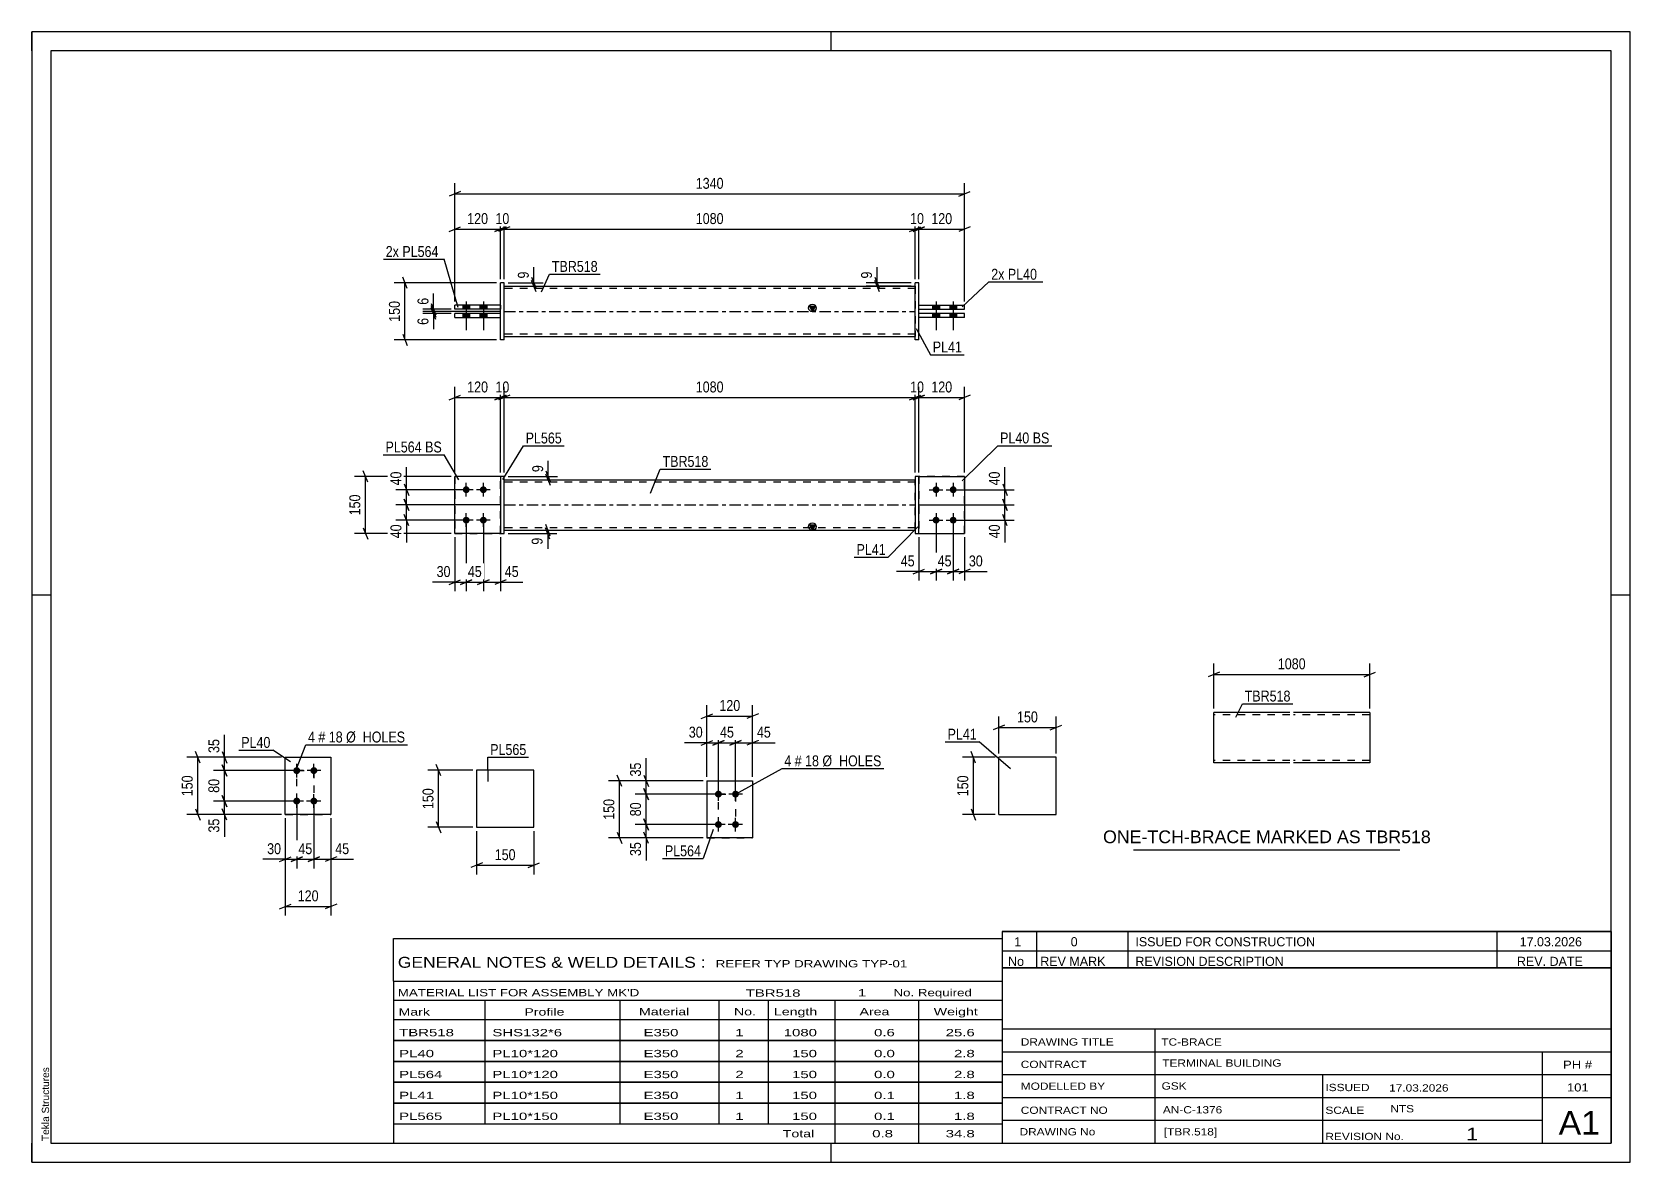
# Paper-space layout 'Layout1' of a CAD drawing. Header units: millimetres. Extents: x 0 to 420, y 0 to 297.
# The model-space entities are those that its viewports show. They can reach past a viewport. Long polylines and large blocks are cut down to what shows.
import ezdxf

# ---------------------------------------------------------------- set-up
doc = ezdxf.new("R2010")
doc.units = ezdxf.units.MM
doc.linetypes.add('DXK_LINE_DOT2', pattern=[3.9198, 1.9599, -1.9599])
doc.linetypes.add('DXK_LINE_DOT3', pattern=[5.9187, 2.979, -0.9799, 0.9799, -0.9799])
doc.layers.add('Viewport layer', color=7, linetype='Continuous', plot=False)
doc.styles.add('Arial', font='ARIAL.TTF', dxfattribs={"height": 0.2})
doc.styles.add('Arial Narrow', font='ARIALN.TTF', dxfattribs={"height": 0.2})

# ---------------------------------------------------------------- blocks, each defined once
blk = doc.blocks.new('Unknown-585639323-1126')
at = {"color": 5, "linetype": 'Continuous'}
for p, q in [((420, 297), (0, 297)), ((0, 297), (0, 0)), ((0, 292), (0, 297)), ((210, 292), (210, 297)), ((420, 0), (420, 297)), ((415, 292), (5, 292)), ((5, 292), (5, 5)), ((415, 5), (415, 292)), ((5, 149), (0, 149)), ((420, 149), (415, 149)), ((0, 0), (0, 5)), ((5, 5), (415, 5)), ((210, 0), (210, 5)), ((0, 0), (420, 0))]:
    blk.add_line(p, q, dxfattribs=at)
at = {"color": 174, "linetype": 'Continuous', "style": 'Arial'}
blk.add_text('Tekla Structures', height=1.9102, rotation=90, dxfattribs=at).set_placement((4.5, 5.5))
blk = doc.blocks.new('Part-585639323-2483 - 2477')
at = {"color": 2, "linetype": 'Continuous'}
for p, q in [((269.14, 106.37), (254.14, 106.37)), ((254.14, 91.37), (254.14, 106.37)), ((269.14, 91.37), (269.14, 106.37)), ((254.14, 91.37), (269.14, 91.37))]:
    blk.add_line(p, q, dxfattribs=at)
blk = doc.blocks.new('Part-585639323-1637 - 1615')
at = {"color": 2, "linetype": 'Continuous'}
for p, q in [((124.13, 180.2), (123.13, 180.2)), ((123.13, 180.2), (123.13, 165.2)), ((124.13, 165.2), (124.13, 180.2)), ((123.13, 165.2), (124.13, 165.2))]:
    blk.add_line(p, q, dxfattribs=at)
blk = doc.blocks.new('Bolt-585639323-1622 - 1615')
at = {"linetype": 'Continuous'}
for points in [[(114.13, 175.8, -1), (114.13, 177.6, -1)], [(118.63, 175.8, -1), (118.63, 177.6, -1)], [(114.13, 167.8, -1), (114.13, 169.6, -1)], [(118.63, 167.8, -1), (118.63, 169.6, -1)]]:
    blk.add_hatch(color=1, dxfattribs=at).paths.add_polyline_path(points)
at = {"color": 1, "linetype": 'Continuous'}
for p, q in [((115.93, 176.7), (112.33, 176.7)), ((114.13, 174.9), (114.13, 178.5)), ((120.43, 176.7), (116.83, 176.7)), ((118.63, 174.9), (118.63, 178.5)), ((115.93, 168.7), (112.33, 168.7)), ((114.13, 166.9), (114.13, 170.5)), ((120.43, 168.7), (116.83, 168.7)), ((118.63, 166.9), (118.63, 170.5))]:
    blk.add_line(p, q, dxfattribs=at)
blk = doc.blocks.new('Part-585639323-1642 - 1615')
at = {"color": 7, "linetype": 'DXK_LINE_DOT2'}
for p, q in [((123.13, 180.2), (111.13, 180.2)), ((111.13, 180.2), (111.13, 165.2)), ((123.13, 165.2), (123.13, 180.2)), ((111.13, 165.2), (123.13, 165.2))]:
    blk.add_line(p, q, dxfattribs=at)
blk = doc.blocks.new('Part-585639323-1647 - 1615')
at = {"color": 2, "linetype": 'Continuous'}
for p, q in [((123.13, 180.2), (111.13, 180.2)), ((111.13, 165.2), (111.13, 180.2)), ((123.13, 165.2), (111.13, 165.2))]:
    blk.add_line(p, q, dxfattribs=at)
at = {"color": 7, "linetype": 'DXK_LINE_DOT2'}
blk.add_line((123.13, 165.2), (123.13, 180.2), dxfattribs=at)
blk = doc.blocks.new('Part-585639323-1652 - 1615')
at = {"linetype": 'Continuous'}
blk.add_hatch(color=2, dxfattribs=at).paths.add_polyline_path([(205.11, 166.1), (204.31, 167.5), (205.91, 167.5)])
at = {"color": 2, "linetype": 'Continuous'}
for p, q in [((124.13, 179.3), (232.11, 179.3)), ((124.13, 166.1), (232.11, 166.1)), ((205.11, 166.1), (204.31, 167.5)), ((204.31, 167.5), (205.91, 167.5)), ((205.91, 167.5), (205.11, 166.1))]:
    blk.add_line(p, q, dxfattribs=at)
at = {"color": 7, "linetype": 'DXK_LINE_DOT2'}
for p, q in [((124.13, 166.1), (124.13, 179.3)), ((232.11, 178.7), (124.13, 178.7)), ((232.11, 166.1), (232.11, 179.3)), ((232.11, 166.7), (124.13, 166.7))]:
    blk.add_line(p, q, dxfattribs=at)
at = {"color": 7, "linetype": 'DXK_LINE_DOT3'}
blk.add_line((124.13, 172.7), (232.11, 172.7), dxfattribs=at)
at = {"color": 2, "linetype": 'Continuous'}
blk.add_circle((205.11, 167), 1, dxfattribs=at)
blk = doc.blocks.new('Part-585639323-1677 - 1615')
at = {"color": 7, "linetype": 'DXK_LINE_DOT2'}
for p, q in [((245.11, 180.2), (233.11, 180.2)), ((233.11, 180.2), (233.11, 165.2)), ((245.11, 165.2), (245.11, 180.2)), ((233.11, 165.2), (245.11, 165.2))]:
    blk.add_line(p, q, dxfattribs=at)
blk = doc.blocks.new('Part-585639323-1682 - 1615')
at = {"color": 2, "linetype": 'Continuous'}
for p, q in [((233.11, 180.2), (245.11, 180.2)), ((245.11, 180.2), (245.11, 165.2)), ((233.11, 165.2), (245.11, 165.2))]:
    blk.add_line(p, q, dxfattribs=at)
at = {"color": 7, "linetype": 'DXK_LINE_DOT2'}
blk.add_line((233.11, 180.2), (233.11, 165.2), dxfattribs=at)
blk = doc.blocks.new('Part-585639323-1687 - 1615')
at = {"color": 2, "linetype": 'Continuous'}
for p, q in [((233.11, 180.2), (232.11, 180.2)), ((232.11, 180.2), (232.11, 165.2)), ((233.11, 165.2), (233.11, 180.2)), ((232.11, 165.2), (233.11, 165.2))]:
    blk.add_line(p, q, dxfattribs=at)
blk = doc.blocks.new('Bolt-585639323-1688 - 1615')
at = {"linetype": 'Continuous'}
for points in [[(237.61, 177.6, -1), (237.61, 175.8, -1)], [(242.11, 177.6, -1), (242.11, 175.8, -1)], [(237.61, 169.6, -1), (237.61, 167.8, -1)], [(242.11, 169.6, -1), (242.11, 167.8, -1)]]:
    blk.add_hatch(color=1, dxfattribs=at).paths.add_polyline_path(points)
at = {"color": 1, "linetype": 'Continuous'}
for p, q in [((235.81, 176.7), (239.41, 176.7)), ((237.61, 178.5), (237.61, 174.9)), ((240.31, 176.7), (243.91, 176.7)), ((242.11, 178.5), (242.11, 174.9)), ((235.81, 168.7), (239.41, 168.7)), ((237.61, 170.5), (237.61, 166.9)), ((240.31, 168.7), (243.91, 168.7)), ((242.11, 170.5), (242.11, 166.9))]:
    blk.add_line(p, q, dxfattribs=at)
blk = doc.blocks.new('Bolt-585639323-1415 - 1363')
at = {"linetype": 'Continuous'}
for points in [[(113.23, 224.17), (115.03, 224.17), (115.03, 225.17), (113.23, 225.17)], [(113.23, 224.17), (115.03, 224.17), (115.03, 225.17), (113.23, 225.17)], [(113.23, 221.97), (115.03, 221.97), (115.03, 222.97), (113.23, 222.97)], [(113.23, 221.97), (115.03, 221.97), (115.03, 222.97), (113.23, 222.97)], [(117.73, 224.17), (119.53, 224.17), (119.53, 225.17), (117.73, 225.17)], [(117.73, 224.17), (119.53, 224.17), (119.53, 225.17), (117.73, 225.17)], [(117.73, 221.97), (119.53, 221.97), (119.53, 222.97), (117.73, 222.97)], [(117.73, 221.97), (119.53, 221.97), (119.53, 222.97), (117.73, 222.97)]]:
    blk.add_hatch(color=1, dxfattribs=at).paths.add_polyline_path(points)
at = {"color": 1, "linetype": 'Continuous'}
for p, q in [((113.23, 225.17), (113.23, 224.17)), ((113.23, 225.17), (113.23, 224.17)), ((113.23, 222.97), (113.23, 221.97)), ((113.23, 222.97), (113.23, 221.97)), ((114.13, 226.17), (114.13, 218.67)), ((114.13, 226.17), (114.13, 218.67)), ((115.03, 225.17), (115.03, 224.17)), ((115.03, 225.17), (115.03, 224.17)), ((115.03, 222.97), (115.03, 221.97)), ((115.03, 222.97), (115.03, 221.97)), ((117.73, 225.17), (117.73, 224.17)), ((117.73, 225.17), (117.73, 224.17)), ((117.73, 222.97), (117.73, 221.97)), ((117.73, 222.97), (117.73, 221.97)), ((118.63, 226.17), (118.63, 218.67)), ((118.63, 226.17), (118.63, 218.67)), ((119.53, 225.17), (119.53, 224.17)), ((119.53, 225.17), (119.53, 224.17)), ((119.53, 222.97), (119.53, 221.97)), ((119.53, 222.97), (119.53, 221.97))]:
    blk.add_line(p, q, dxfattribs=at)
blk = doc.blocks.new('Part-585639323-1431 - 1363')
at = {"color": 2, "linetype": 'Continuous'}
for p, q in [((123.13, 225.17), (111.13, 225.17)), ((111.13, 224.17), (111.13, 225.17)), ((123.13, 224.17), (111.13, 224.17)), ((123.13, 225.17), (123.13, 224.17))]:
    blk.add_line(p, q, dxfattribs=at)
blk = doc.blocks.new('Bolt-585639323-1367 - 1363')
at = {"linetype": 'Continuous'}
for points in [[(238.51, 225.17), (236.71, 225.17), (236.71, 224.17), (238.51, 224.17)], [(238.51, 225.17), (236.71, 225.17), (236.71, 224.17), (238.51, 224.17)], [(238.51, 222.97), (236.71, 222.97), (236.71, 221.97), (238.51, 221.97)], [(238.51, 222.97), (236.71, 222.97), (236.71, 221.97), (238.51, 221.97)], [(243.01, 225.17), (241.21, 225.17), (241.21, 224.17), (243.01, 224.17)], [(243.01, 225.17), (241.21, 225.17), (241.21, 224.17), (243.01, 224.17)], [(243.01, 222.97), (241.21, 222.97), (241.21, 221.97), (243.01, 221.97)], [(243.01, 222.97), (241.21, 222.97), (241.21, 221.97), (243.01, 221.97)]]:
    blk.add_hatch(color=1, dxfattribs=at).paths.add_polyline_path(points)
at = {"color": 1, "linetype": 'Continuous'}
for p, q in [((236.71, 225.17), (236.71, 224.17)), ((236.71, 225.17), (236.71, 224.17)), ((236.71, 222.97), (236.71, 221.97)), ((236.71, 222.97), (236.71, 221.97)), ((237.61, 226.17), (237.61, 218.67)), ((237.61, 226.17), (237.61, 218.67)), ((238.51, 225.17), (238.51, 224.17)), ((238.51, 225.17), (238.51, 224.17)), ((238.51, 222.97), (238.51, 221.97)), ((238.51, 222.97), (238.51, 221.97)), ((241.21, 225.17), (241.21, 224.17)), ((241.21, 225.17), (241.21, 224.17)), ((241.21, 222.97), (241.21, 221.97)), ((241.21, 222.97), (241.21, 221.97)), ((242.11, 226.17), (242.11, 218.67)), ((242.11, 226.17), (242.11, 218.67)), ((243.01, 225.17), (243.01, 224.17)), ((243.01, 225.17), (243.01, 224.17)), ((243.01, 222.97), (243.01, 221.97)), ((243.01, 222.97), (243.01, 221.97))]:
    blk.add_line(p, q, dxfattribs=at)
blk = doc.blocks.new('Part-585639323-1393 - 1363')
at = {"color": 2, "linetype": 'Continuous'}
for p, q in [((233.11, 231.07), (232.11, 231.07)), ((232.11, 216.07), (232.11, 231.07)), ((233.11, 216.07), (233.11, 231.07)), ((233.11, 216.07), (232.11, 216.07))]:
    blk.add_line(p, q, dxfattribs=at)
blk = doc.blocks.new('Part-585639323-1408 - 1363')
at = {"color": 2, "linetype": 'Continuous'}
for p, q in [((245.11, 222.97), (233.11, 222.97)), ((233.11, 221.97), (233.11, 222.97)), ((245.11, 221.97), (245.11, 222.97)), ((245.11, 221.97), (233.11, 221.97))]:
    blk.add_line(p, q, dxfattribs=at)
blk = doc.blocks.new('Part-585639323-1413 - 1363')
at = {"color": 2, "linetype": 'Continuous'}
for p, q in [((233.11, 224.17), (233.11, 225.17)), ((233.11, 225.17), (245.11, 225.17)), ((233.11, 224.17), (245.11, 224.17)), ((245.11, 224.17), (245.11, 225.17))]:
    blk.add_line(p, q, dxfattribs=at)
blk = doc.blocks.new('Part-585639323-1416 - 1363')
at = {"color": 2, "linetype": 'Continuous'}
for p, q in [((124.13, 231.07), (123.13, 231.07)), ((123.13, 216.07), (123.13, 231.07)), ((124.13, 216.07), (124.13, 231.07)), ((124.13, 216.07), (123.13, 216.07))]:
    blk.add_line(p, q, dxfattribs=at)
blk = doc.blocks.new('Part-585639323-1436 - 1363')
at = {"color": 2, "linetype": 'Continuous'}
for p, q in [((123.13, 222.97), (111.13, 222.97)), ((111.13, 221.97), (111.13, 222.97)), ((123.13, 221.97), (123.13, 222.97)), ((111.13, 221.97), (123.13, 221.97))]:
    blk.add_line(p, q, dxfattribs=at)
blk = doc.blocks.new('Part-585639323-1451 - 1363')
at = {"linetype": 'Continuous'}
blk.add_hatch(color=2, dxfattribs=at).paths.add_polyline_path([(205.11, 223.57), (204.31, 224.97), (205.91, 224.97)])
at = {"color": 2, "linetype": 'Continuous'}
for p, q in [((124.13, 230.17), (232.11, 230.17)), ((205.11, 223.57), (204.31, 224.97)), ((204.31, 224.97), (205.91, 224.97)), ((205.91, 224.97), (205.11, 223.57)), ((124.13, 216.97), (232.11, 216.97))]:
    blk.add_line(p, q, dxfattribs=at)
at = {"color": 7, "linetype": 'DXK_LINE_DOT2'}
for p, q in [((124.13, 216.97), (124.13, 230.17)), ((232.11, 229.57), (124.13, 229.57)), ((232.11, 230.17), (232.11, 216.97)), ((232.11, 217.57), (124.13, 217.57))]:
    blk.add_line(p, q, dxfattribs=at)
at = {"color": 7, "linetype": 'DXK_LINE_DOT3'}
blk.add_line((124.13, 223.57), (232.11, 223.57), dxfattribs=at)
at = {"color": 2, "linetype": 'Continuous'}
blk.add_circle((205.11, 224.47), 1, dxfattribs=at)
blk = doc.blocks.new('Part-585639323-2514 - 2506')
at = {"color": 2, "linetype": 'Continuous'}
for p, q in [((330.59, 118.16), (310.59, 118.16)), ((310.59, 105.06), (310.59, 118.16)), ((351.59, 118.16), (331.59, 118.16)), ((351.59, 118.16), (351.59, 118.07)), ((351.59, 118.07), (351.59, 116.96)), ((351.59, 116.96), (351.59, 104.96)), ((310.59, 104.96), (310.59, 105.06)), ((330.59, 104.96), (310.59, 104.96)), ((351.59, 104.96), (331.59, 104.96))]:
    blk.add_line(p, q, dxfattribs=at)
at = {"color": 7, "linetype": 'DXK_LINE_DOT2'}
for p, q in [((351.59, 117.81), (351.59, 116.96)), ((330.59, 117.56), (310.59, 117.56)), ((351.59, 117.56), (331.59, 117.56)), ((310.59, 105.56), (310.59, 105.61)), ((330.59, 105.56), (310.59, 105.56)), ((351.59, 105.56), (331.59, 105.56)), ((351.59, 105.61), (351.59, 105.71)), ((351.59, 105.56), (351.59, 105.61)), ((351.59, 105.56), (351.59, 105.61)), ((310.59, 104.96), (310.59, 104.96))]:
    blk.add_line(p, q, dxfattribs=at)
blk = doc.blocks.new('Bolt-585639323-2178 - 2144')
at = {"linetype": 'Continuous'}
for points in [[(180.41, 97.6), (180.59, 97.58), (180.77, 97.52), (180.94, 97.42), (181.08, 97.3), (181.19, 97.15), (181.26, 96.97), (181.3, 96.79), (181.3, 96.6), (181.26, 96.42), (181.19, 96.25), (181.08, 96.09), (180.94, 95.97), (180.77, 95.87), (180.59, 95.82), (180.41, 95.8), (180.22, 95.82), (180.04, 95.87), (179.88, 95.97), (179.74, 96.09), (179.63, 96.25), (179.55, 96.42), (179.51, 96.6), (179.51, 96.79), (179.55, 96.97), (179.63, 97.15), (179.74, 97.3), (179.88, 97.42), (180.04, 97.52), (180.22, 97.58)], [(184.91, 97.6), (185.09, 97.58), (185.27, 97.52), (185.44, 97.42), (185.58, 97.3), (185.69, 97.15), (185.76, 96.97), (185.8, 96.79), (185.8, 96.6), (185.76, 96.42), (185.69, 96.25), (185.58, 96.09), (185.44, 95.97), (185.27, 95.87), (185.09, 95.82), (184.91, 95.8), (184.72, 95.82), (184.54, 95.87), (184.38, 95.97), (184.24, 96.09), (184.13, 96.25), (184.05, 96.42), (184.01, 96.6), (184.01, 96.79), (184.05, 96.97), (184.13, 97.15), (184.24, 97.3), (184.38, 97.42), (184.54, 97.52), (184.72, 97.58)], [(180.41, 89.6), (180.59, 89.58), (180.77, 89.52), (180.94, 89.42), (181.08, 89.3), (181.19, 89.15), (181.26, 88.97), (181.3, 88.79), (181.3, 88.6), (181.26, 88.42), (181.19, 88.25), (181.08, 88.09), (180.94, 87.97), (180.77, 87.87), (180.59, 87.82), (180.41, 87.8), (180.22, 87.82), (180.04, 87.87), (179.88, 87.97), (179.74, 88.09), (179.63, 88.25), (179.55, 88.42), (179.51, 88.6), (179.51, 88.79), (179.55, 88.97), (179.63, 89.15), (179.74, 89.3), (179.88, 89.42), (180.04, 89.52), (180.22, 89.58)], [(184.91, 89.6), (185.09, 89.58), (185.27, 89.52), (185.44, 89.42), (185.58, 89.3), (185.69, 89.15), (185.76, 88.97), (185.8, 88.79), (185.8, 88.6), (185.76, 88.42), (185.69, 88.25), (185.58, 88.09), (185.44, 87.97), (185.27, 87.87), (185.09, 87.82), (184.91, 87.8), (184.72, 87.82), (184.54, 87.87), (184.38, 87.97), (184.24, 88.09), (184.13, 88.25), (184.05, 88.42), (184.01, 88.6), (184.01, 88.79), (184.05, 88.97), (184.13, 89.15), (184.24, 89.3), (184.38, 89.42), (184.54, 89.52), (184.72, 89.58)]]:
    blk.add_hatch(color=1, dxfattribs=at).paths.add_polyline_path(points)
at = {"color": 1, "linetype": 'Continuous'}
for p, q in [((182.21, 96.7), (178.61, 96.7)), ((180.41, 94.9), (180.41, 98.5)), ((186.71, 96.7), (183.11, 96.7)), ((184.91, 94.9), (184.91, 98.5)), ((182.21, 88.7), (178.61, 88.7)), ((180.41, 86.9), (180.41, 90.5)), ((186.71, 88.7), (183.11, 88.7)), ((184.91, 86.9), (184.91, 90.5))]:
    blk.add_line(p, q, dxfattribs=at)
blk = doc.blocks.new('Part-585639323-2183 - 2144')
at = {"color": 2, "linetype": 'Continuous'}
for p, q in [((177.41, 100.2), (189.41, 100.2)), ((177.41, 100.2), (177.41, 85.2)), ((189.41, 100.2), (189.41, 100.2)), ((189.41, 100.2), (189.41, 85.2)), ((189.41, 85.2), (177.41, 85.2)), ((177.41, 85.2), (177.41, 85.2))]:
    blk.add_line(p, q, dxfattribs=at)
at = {"color": 7, "linetype": 'DXK_LINE_DOT2'}
for p, q in [((177.41, 100.2), (189.41, 100.2)), ((189.41, 100.2), (189.41, 100.2)), ((177.41, 85.2), (189.41, 85.2))]:
    blk.add_line(p, q, dxfattribs=at)
blk = doc.blocks.new('Part-585639323-2320 - 2314')
at = {"color": 2, "linetype": 'Continuous'}
for p, q in [((131.87, 103), (116.87, 103)), ((116.87, 103), (116.87, 88)), ((131.87, 88), (131.87, 103)), ((116.87, 88), (131.87, 88))]:
    blk.add_line(p, q, dxfattribs=at)
blk = doc.blocks.new('Bolt-585639323-2343 - 2337')
at = {"linetype": 'Continuous'}
for points in [[(69.59, 101.97), (69.4, 101.99), (69.22, 102.05), (69.06, 102.14), (68.92, 102.27), (68.81, 102.42), (68.73, 102.59), (68.69, 102.78), (68.69, 102.97), (68.73, 103.15), (68.81, 103.32), (68.92, 103.48), (69.06, 103.6), (69.22, 103.7), (69.4, 103.75), (69.59, 103.77), (69.78, 103.75), (69.96, 103.7), (70.12, 103.6), (70.26, 103.48), (70.37, 103.32), (70.45, 103.15), (70.48, 102.97), (70.48, 102.78), (70.45, 102.59), (70.37, 102.42), (70.26, 102.27), (70.12, 102.14), (69.96, 102.05), (69.78, 101.99)], [(74.09, 101.97), (73.9, 101.99), (73.72, 102.05), (73.56, 102.14), (73.42, 102.27), (73.31, 102.42), (73.23, 102.59), (73.19, 102.78), (73.19, 102.97), (73.23, 103.15), (73.31, 103.32), (73.42, 103.48), (73.56, 103.6), (73.72, 103.7), (73.9, 103.75), (74.09, 103.77), (74.28, 103.75), (74.46, 103.7), (74.62, 103.6), (74.76, 103.48), (74.87, 103.32), (74.95, 103.15), (74.98, 102.97), (74.98, 102.78), (74.95, 102.59), (74.87, 102.42), (74.76, 102.27), (74.62, 102.14), (74.46, 102.05), (74.28, 101.99)], [(69.59, 93.97), (69.4, 93.99), (69.22, 94.05), (69.06, 94.14), (68.92, 94.27), (68.81, 94.42), (68.73, 94.59), (68.69, 94.78), (68.69, 94.97), (68.73, 95.15), (68.81, 95.32), (68.92, 95.48), (69.06, 95.6), (69.22, 95.7), (69.4, 95.75), (69.59, 95.77), (69.78, 95.75), (69.96, 95.7), (70.12, 95.6), (70.26, 95.48), (70.37, 95.32), (70.45, 95.15), (70.48, 94.97), (70.48, 94.78), (70.45, 94.59), (70.37, 94.42), (70.26, 94.27), (70.12, 94.14), (69.96, 94.05), (69.78, 93.99)], [(74.09, 93.97), (73.9, 93.99), (73.72, 94.05), (73.56, 94.14), (73.42, 94.27), (73.31, 94.42), (73.23, 94.59), (73.19, 94.78), (73.19, 94.97), (73.23, 95.15), (73.31, 95.32), (73.42, 95.48), (73.56, 95.6), (73.72, 95.7), (73.9, 95.75), (74.09, 95.77), (74.28, 95.75), (74.46, 95.7), (74.62, 95.6), (74.76, 95.48), (74.87, 95.32), (74.95, 95.15), (74.98, 94.97), (74.98, 94.78), (74.95, 94.59), (74.87, 94.42), (74.76, 94.27), (74.62, 94.14), (74.46, 94.05), (74.28, 93.99)]]:
    blk.add_hatch(color=1, dxfattribs=at).paths.add_polyline_path(points)
at = {"color": 1, "linetype": 'Continuous'}
for p, q in [((71.39, 102.87), (67.79, 102.87)), ((69.59, 101.07), (69.59, 104.67)), ((75.89, 102.87), (72.29, 102.87)), ((74.09, 101.07), (74.09, 104.67)), ((69.59, 93.07), (69.59, 96.67)), ((74.09, 93.07), (74.09, 96.67)), ((71.39, 94.87), (67.79, 94.87)), ((75.89, 94.87), (72.29, 94.87))]:
    blk.add_line(p, q, dxfattribs=at)
blk = doc.blocks.new('Part-585639323-2348 - 2337')
at = {"color": 2, "linetype": 'Continuous'}
for p, q in [((66.59, 106.37), (78.59, 106.37)), ((66.59, 91.37), (66.59, 106.37)), ((78.59, 106.37), (78.59, 106.37)), ((78.59, 106.37), (78.59, 91.37)), ((78.59, 91.37), (66.59, 91.37)), ((66.59, 91.37), (66.59, 91.37))]:
    blk.add_line(p, q, dxfattribs=at)
at = {"color": 7, "linetype": 'DXK_LINE_DOT2'}
for p, q in [((66.59, 106.37), (78.59, 106.37)), ((66.59, 91.37), (78.59, 91.37)), ((66.59, 91.37), (66.59, 91.37))]:
    blk.add_line(p, q, dxfattribs=at)
blk = doc.blocks.new('Rectangle-585639323-2299 - 2144')
at = {"color": 1, "linetype": 'DXK_LINE_DOT2'}
blk.add_lwpolyline([(180.41, 96.7), (184.91, 96.7), (184.91, 88.7), (180.41, 88.7), (180.41, 96.7)], close=True, dxfattribs=at)
blk = doc.blocks.new('Rectangle-585639323-2463 - 2337')
at = {"color": 1, "linetype": 'DXK_LINE_DOT2'}
blk.add_lwpolyline([(69.59, 102.87), (74.09, 102.87), (74.09, 94.87), (69.59, 94.87), (69.59, 102.87)], close=True, dxfattribs=at)
blk = doc.blocks.new('StraightDimension-585639323-2492 - 2477')
at = {"color": 7, "linetype": 'Continuous'}
for p, q in [((255.64, 114.8), (252.64, 113.6)), ((254.14, 107.37), (254.14, 117.05)), ((254.14, 114.2), (269.14, 114.2)), ((267.64, 113.6), (270.64, 114.8)), ((269.14, 107.37), (269.14, 117.05))]:
    blk.add_line(p, q, dxfattribs=at)
at = {"color": 0}
blk.add_wipeout([(264.98, 114.95), (264.98, 119.15), (258.29, 119.15), (258.29, 114.95)], dxfattribs=at)
at = {"color": 3, "style": 'Arial Narrow'}
blk.add_text('150', height=2.863, dxfattribs=at).set_placement((258.89, 115.55))
blk = doc.blocks.new('StraightDimension-585639323-2485 - 2477')
at = {"color": 7, "linetype": 'Continuous'}
for p, q in [((253.14, 106.37), (244.57, 106.37)), ((248.02, 104.87), (246.82, 107.87)), ((247.42, 91.37), (247.42, 106.37)), ((246.82, 92.87), (248.02, 89.87)), ((253.14, 91.37), (244.57, 91.37))]:
    blk.add_line(p, q, dxfattribs=at)
at = {"color": 0}
blk.add_wipeout([(246.67, 102.21), (242.47, 102.21), (242.47, 95.53), (246.67, 95.53)], dxfattribs=at)
at = {"color": 3, "style": 'Arial Narrow'}
blk.add_text('150', height=2.863, rotation=90.0002, dxfattribs=at).set_placement((246.07, 96.13))
blk = doc.blocks.new('StraightDimension-585639323-4842 - 1615')
at = {"color": 7, "linetype": 'Continuous'}
for p, q in [((243.11, 176.7), (258.12, 176.7)), ((255.12, 178.2), (256.32, 175.2)), ((255.72, 172.7), (255.72, 176.7)), ((233.11, 172.7), (258.12, 172.7)), ((256.32, 171.2), (255.12, 174.2))]:
    blk.add_line(p, q, dxfattribs=at)
at = {"color": 0}
blk.add_wipeout([(254.97, 182.08), (250.77, 182.08), (250.77, 177.22), (254.97, 177.22)], dxfattribs=at)
at = {"color": 7, "linetype": 'Continuous'}
blk.add_line((255.72, 176.7), (255.72, 182.6), dxfattribs=at)
blk.add_line((255.72, 176.7), (255.72, 182.6), dxfattribs=at)
at = {"color": 3, "style": 'Arial Narrow'}
blk.add_text('40', height=2.863, rotation=90.0002, dxfattribs=at).set_placement((254.37, 177.82))
blk = doc.blocks.new('StraightDimension-585639323-1940 - 1615')
at = {"color": 7, "linetype": 'Continuous'}
for p, q in [((118.63, 167.7), (118.63, 150.01)), ((123.13, 164.2), (123.13, 150.01)), ((117.13, 151.81), (120.13, 153.01)), ((118.63, 152.41), (123.13, 152.41)), ((124.63, 153.01), (121.63, 151.81))]:
    blk.add_line(p, q, dxfattribs=at)
at = {"color": 0}
blk.add_wipeout([(128.52, 153.16), (128.52, 157.36), (123.66, 157.36), (123.66, 153.16)], dxfattribs=at)
at = {"color": 7, "linetype": 'Continuous'}
blk.add_line((123.13, 152.41), (129.04, 152.41), dxfattribs=at)
blk.add_line((123.13, 152.41), (129.04, 152.41), dxfattribs=at)
at = {"color": 3, "style": 'Arial Narrow'}
blk.add_text('45', height=2.863, dxfattribs=at).set_placement((124.26, 153.76))
blk = doc.blocks.new('StraightDimension-585639323-1963 - 1615')
at = {"color": 7, "linetype": 'Continuous'}
for p, q in [((135.09, 181.7), (136.29, 178.7)), ((136.29, 177.8), (135.09, 180.8)), ((125.13, 180.2), (138.09, 180.2)), ((125.13, 179.3), (138.09, 179.3)), ((135.69, 179.3), (135.69, 180.2))]:
    blk.add_line(p, q, dxfattribs=at)
at = {"color": 0}
blk.add_wipeout([(134.94, 183.75), (130.74, 183.75), (130.74, 180.72), (134.94, 180.72)], dxfattribs=at)
at = {"color": 7, "linetype": 'Continuous'}
blk.add_line((135.69, 180.2), (135.69, 184.28), dxfattribs=at)
blk.add_line((135.69, 180.2), (135.69, 184.28), dxfattribs=at)
at = {"color": 3, "style": 'Arial Narrow'}
blk.add_text('9', height=2.86, rotation=90.0002, dxfattribs=at).set_placement((134.34, 181.32))
blk = doc.blocks.new('StraightDimension-585639323-2007 - 1615')
at = {"color": 7, "linetype": 'Continuous'}
for p, q in [((88.23, 178.7), (87.03, 181.7)), ((110.13, 180.2), (84.78, 180.2)), ((87.63, 165.2), (87.63, 180.2)), ((110.13, 165.2), (84.78, 165.2)), ((87.03, 166.7), (88.23, 163.7))]:
    blk.add_line(p, q, dxfattribs=at)
at = {"color": 0}
blk.add_wipeout([(86.88, 176.04), (82.68, 176.04), (82.68, 169.36), (86.88, 169.36)], dxfattribs=at)
at = {"color": 3, "style": 'Arial Narrow'}
blk.add_text('150', height=2.863, rotation=90.0002, dxfattribs=at).set_placement((86.28, 169.96))
blk = doc.blocks.new('StraightDimension-585639323-1954 - 1615')
at = {"color": 7, "linetype": 'Continuous'}
for p, q in [((125.13, 166.1), (137.94, 166.1)), ((125.13, 165.2), (137.94, 165.2)), ((134.94, 167.6), (136.14, 164.6)), ((136.14, 163.7), (134.94, 166.7)), ((135.54, 165.2), (135.54, 166.1))]:
    blk.add_line(p, q, dxfattribs=at)
at = {"color": 0}
blk.add_wipeout([(134.79, 164.67), (130.59, 164.67), (130.59, 161.65), (134.79, 161.65)], dxfattribs=at)
at = {"color": 7, "linetype": 'Continuous'}
blk.add_line((135.54, 165.2), (135.54, 161.12), dxfattribs=at)
blk.add_line((135.54, 165.2), (135.54, 161.12), dxfattribs=at)
at = {"color": 3, "style": 'Arial Narrow'}
blk.add_text('9', height=2.86, rotation=90.0002, dxfattribs=at).set_placement((134.19, 162.25))
blk = doc.blocks.new('StraightDimension-585639323-1769 - 1615')
at = {"color": 7, "linetype": 'Continuous'}
for p, q in [((233.11, 164.2), (233.11, 152.8)), ((237.61, 167.7), (237.61, 152.8)), ((231.61, 154.6), (234.61, 155.8)), ((239.11, 155.8), (236.11, 154.6)), ((233.11, 155.2), (237.61, 155.2))]:
    blk.add_line(p, q, dxfattribs=at)
at = {"color": 0}
blk.add_wipeout([(232.58, 155.95), (232.58, 160.15), (227.73, 160.15), (227.73, 155.95)], dxfattribs=at)
at = {"color": 7, "linetype": 'Continuous'}
blk.add_line((233.11, 155.2), (227.2, 155.2), dxfattribs=at)
blk.add_line((233.11, 155.2), (227.2, 155.2), dxfattribs=at)
at = {"color": 3, "style": 'Arial Narrow'}
blk.add_text('45', height=2.863, dxfattribs=at).set_placement((228.33, 156.55))
blk = doc.blocks.new('StraightDimension-585639323-1791 - 1615')
at = {"color": 7, "linetype": 'Continuous'}
for p, q in [((237.61, 167.7), (237.61, 152.8)), ((242.11, 167.7), (242.11, 152.8)), ((236.11, 154.6), (239.11, 155.8)), ((243.61, 155.8), (240.61, 154.6)), ((237.61, 155.2), (242.11, 155.2))]:
    blk.add_line(p, q, dxfattribs=at)
at = {"color": 0}
blk.add_wipeout([(242.29, 155.95), (242.29, 160.15), (237.43, 160.15), (237.43, 155.95)], dxfattribs=at)
at = {"color": 3, "style": 'Arial Narrow'}
blk.add_text('45', height=2.863, dxfattribs=at).set_placement((238.03, 156.55))
blk = doc.blocks.new('StraightDimension-585639323-1807 - 1615')
at = {"color": 7, "linetype": 'Continuous'}
for p, q in [((242.11, 167.7), (242.11, 152.8)), ((245.11, 164.2), (245.11, 152.8)), ((240.61, 154.6), (243.61, 155.8)), ((246.61, 155.8), (243.61, 154.6)), ((242.11, 155.2), (245.11, 155.2))]:
    blk.add_line(p, q, dxfattribs=at)
at = {"color": 0}
blk.add_wipeout([(250.49, 155.95), (250.49, 160.15), (245.63, 160.15), (245.63, 155.95)], dxfattribs=at)
at = {"color": 7, "linetype": 'Continuous'}
blk.add_line((245.11, 155.2), (251.01, 155.2), dxfattribs=at)
blk.add_line((245.11, 155.2), (251.01, 155.2), dxfattribs=at)
at = {"color": 3, "style": 'Arial Narrow'}
blk.add_text('30', height=2.863, dxfattribs=at).set_placement((246.23, 156.55))
blk = doc.blocks.new('StraightDimension-585639323-1827 - 1615')
at = {"color": 7, "linetype": 'Continuous'}
for p, q in [((111.13, 181.2), (111.13, 203.77)), ((123.13, 181.2), (123.13, 203.77)), ((109.63, 200.32), (112.63, 201.52)), ((111.13, 200.92), (123.13, 200.92)), ((124.63, 201.52), (121.63, 200.32))]:
    blk.add_line(p, q, dxfattribs=at)
at = {"color": 0}
blk.add_wipeout([(120.48, 201.67), (120.48, 205.87), (113.79, 205.87), (113.79, 201.67)], dxfattribs=at)
at = {"color": 3, "style": 'Arial Narrow'}
blk.add_text('120', height=2.863, dxfattribs=at).set_placement((114.39, 202.27))
blk = doc.blocks.new('StraightDimension-585639323-1849 - 1615')
at = {"color": 7, "linetype": 'Continuous'}
for p, q in [((123.13, 181.2), (123.13, 203.77)), ((124.13, 181.2), (124.13, 203.77)), ((121.63, 200.32), (124.63, 201.52)), ((125.63, 201.52), (122.63, 200.32)), ((123.13, 200.92), (124.13, 200.92))]:
    blk.add_line(p, q, dxfattribs=at)
at = {"color": 0}
blk.add_wipeout([(126.06, 201.67), (126.06, 205.87), (121.21, 205.87), (121.21, 201.67)], dxfattribs=at)
at = {"color": 3, "style": 'Arial Narrow'}
blk.add_text('10', height=2.863, dxfattribs=at).set_placement((121.81, 202.27))
blk = doc.blocks.new('StraightDimension-585639323-1866 - 1615')
at = {"color": 7, "linetype": 'Continuous'}
for p, q in [((124.13, 181.2), (124.13, 203.77)), ((232.11, 181.2), (232.11, 203.77)), ((125.63, 201.52), (122.63, 200.32)), ((124.13, 200.92), (232.11, 200.92)), ((230.61, 200.32), (233.61, 201.52))]:
    blk.add_line(p, q, dxfattribs=at)
at = {"color": 0}
blk.add_wipeout([(182.38, 201.67), (182.38, 205.87), (173.86, 205.87), (173.86, 201.67)], dxfattribs=at)
at = {"color": 3, "style": 'Arial Narrow'}
blk.add_text('1080', height=2.863, dxfattribs=at).set_placement((174.46, 202.27))
blk = doc.blocks.new('StraightDimension-585639323-1875 - 1615')
at = {"color": 7, "linetype": 'Continuous'}
for p, q in [((232.11, 181.2), (232.11, 203.77)), ((233.11, 181.2), (233.11, 203.77)), ((230.61, 200.32), (233.61, 201.52)), ((234.61, 201.52), (231.61, 200.32)), ((232.11, 200.92), (233.11, 200.92))]:
    blk.add_line(p, q, dxfattribs=at)
at = {"color": 0}
blk.add_wipeout([(235.04, 201.67), (235.04, 205.87), (230.18, 205.87), (230.18, 201.67)], dxfattribs=at)
at = {"color": 3, "style": 'Arial Narrow'}
blk.add_text('10', height=2.863, dxfattribs=at).set_placement((230.78, 202.27))
blk = doc.blocks.new('StraightDimension-585639323-1892 - 1615')
at = {"color": 7, "linetype": 'Continuous'}
for p, q in [((233.11, 181.2), (233.11, 203.77)), ((245.11, 181.2), (245.11, 203.77)), ((231.61, 200.32), (234.61, 201.52)), ((233.11, 200.92), (245.11, 200.92)), ((246.61, 201.52), (243.61, 200.32))]:
    blk.add_line(p, q, dxfattribs=at)
at = {"color": 0}
blk.add_wipeout([(242.45, 201.67), (242.45, 205.87), (235.77, 205.87), (235.77, 201.67)], dxfattribs=at)
at = {"color": 3, "style": 'Arial Narrow'}
blk.add_text('120', height=2.863, dxfattribs=at).set_placement((236.37, 202.27))
blk = doc.blocks.new('StraightDimension-585639323-1923 - 1615')
at = {"color": 7, "linetype": 'Continuous'}
for p, q in [((111.13, 164.2), (111.13, 150.01)), ((114.13, 167.7), (114.13, 150.01)), ((109.63, 151.81), (112.63, 153.01)), ((111.13, 152.41), (114.13, 152.41)), ((115.63, 153.01), (112.63, 151.81))]:
    blk.add_line(p, q, dxfattribs=at)
at = {"color": 0}
blk.add_wipeout([(110.61, 153.16), (110.61, 157.36), (105.75, 157.36), (105.75, 153.16)], dxfattribs=at)
at = {"color": 7, "linetype": 'Continuous'}
blk.add_line((111.13, 152.41), (105.23, 152.41), dxfattribs=at)
blk.add_line((111.13, 152.41), (105.23, 152.41), dxfattribs=at)
at = {"color": 3, "style": 'Arial Narrow'}
blk.add_text('30', height=2.863, dxfattribs=at).set_placement((106.35, 153.76))
blk = doc.blocks.new('StraightDimension-585639323-1933 - 1615')
at = {"color": 7, "linetype": 'Continuous'}
for p, q in [((114.13, 167.7), (114.13, 150.01)), ((118.63, 167.7), (118.63, 150.01)), ((112.63, 151.81), (115.63, 153.01)), ((114.13, 152.41), (118.63, 152.41)), ((120.13, 153.01), (117.13, 151.81))]:
    blk.add_line(p, q, dxfattribs=at)
at = {"color": 0}
blk.add_wipeout([(118.81, 153.16), (118.81, 157.36), (113.96, 157.36), (113.96, 153.16)], dxfattribs=at)
at = {"color": 3, "style": 'Arial Narrow'}
blk.add_text('45', height=2.863, dxfattribs=at).set_placement((114.56, 153.76))
blk = doc.blocks.new('StraightDimension-585639323-1972 - 1615')
at = {"color": 7, "linetype": 'Continuous'}
for p, q in [((123.13, 172.7), (95.59, 172.7)), ((97.84, 174.2), (99.04, 171.2)), ((98.44, 168.7), (98.44, 172.7)), ((113.13, 168.7), (95.59, 168.7)), ((99.04, 167.2), (97.84, 170.2))]:
    blk.add_line(p, q, dxfattribs=at)
at = {"color": 0}
blk.add_wipeout([(97.69, 168.17), (93.49, 168.17), (93.49, 163.32), (97.69, 163.32)], dxfattribs=at)
at = {"color": 7, "linetype": 'Continuous'}
blk.add_line((98.44, 168.7), (98.44, 162.79), dxfattribs=at)
blk.add_line((98.44, 168.7), (98.44, 162.79), dxfattribs=at)
at = {"color": 3, "style": 'Arial Narrow'}
blk.add_text('40', height=2.863, rotation=90.0002, dxfattribs=at).set_placement((97.09, 163.92))
blk = doc.blocks.new('StraightDimension-585639323-1985 - 1615')
at = {"color": 7, "linetype": 'Continuous'}
for p, q in [((113.13, 176.7), (95.59, 176.7)), ((97.84, 178.2), (99.04, 175.2)), ((98.44, 172.7), (98.44, 176.7)), ((123.13, 172.7), (95.59, 172.7)), ((99.04, 171.2), (97.84, 174.2))]:
    blk.add_line(p, q, dxfattribs=at)
at = {"color": 0}
blk.add_wipeout([(97.69, 182.08), (93.49, 182.08), (93.49, 177.22), (97.69, 177.22)], dxfattribs=at)
at = {"color": 7, "linetype": 'Continuous'}
blk.add_line((98.44, 176.7), (98.44, 182.6), dxfattribs=at)
blk.add_line((98.44, 176.7), (98.44, 182.6), dxfattribs=at)
at = {"color": 3, "style": 'Arial Narrow'}
blk.add_text('40', height=2.863, rotation=90.0002, dxfattribs=at).set_placement((97.09, 177.82))
blk = doc.blocks.new('StraightDimension-585639323-4843 - 1615')
at = {"color": 7, "linetype": 'Continuous'}
for p, q in [((233.11, 172.7), (258.12, 172.7)), ((255.12, 174.2), (256.32, 171.2)), ((255.72, 168.7), (255.72, 172.7)), ((243.11, 168.7), (258.12, 168.7)), ((256.32, 167.2), (255.12, 170.2))]:
    blk.add_line(p, q, dxfattribs=at)
at = {"color": 0}
blk.add_wipeout([(254.97, 168.17), (250.77, 168.17), (250.77, 163.32), (254.97, 163.32)], dxfattribs=at)
at = {"color": 7, "linetype": 'Continuous'}
blk.add_line((255.72, 168.7), (255.72, 162.79), dxfattribs=at)
blk.add_line((255.72, 168.7), (255.72, 162.79), dxfattribs=at)
at = {"color": 3, "style": 'Arial Narrow'}
blk.add_text('40', height=2.863, rotation=90.0002, dxfattribs=at).set_placement((254.37, 163.92))
blk = doc.blocks.new('StraightDimension-585639323-1480 - 1363')
at = {"color": 7, "linetype": 'Continuous'}
for p, q in [((124.13, 232.07), (124.13, 248.02)), ((232.11, 232.07), (232.11, 248.02)), ((125.63, 245.77), (122.63, 244.57)), ((124.13, 245.17), (232.11, 245.17)), ((230.61, 244.57), (233.61, 245.77))]:
    blk.add_line(p, q, dxfattribs=at)
at = {"color": 0}
blk.add_wipeout([(182.38, 245.92), (182.38, 250.12), (173.86, 250.12), (173.86, 245.92)], dxfattribs=at)
at = {"color": 3, "style": 'Arial Narrow'}
blk.add_text('1080', height=2.863, dxfattribs=at).set_placement((174.46, 246.52))
blk = doc.blocks.new('StraightDimension-585639323-1500 - 1363')
at = {"color": 7, "linetype": 'Continuous'}
for p, q in [((233.11, 232.07), (233.11, 248.02)), ((245.11, 226.17), (245.11, 248.02)), ((231.61, 244.57), (234.61, 245.77)), ((233.11, 245.17), (245.11, 245.17)), ((246.61, 245.77), (243.61, 244.57))]:
    blk.add_line(p, q, dxfattribs=at)
at = {"color": 0}
blk.add_wipeout([(242.45, 245.92), (242.45, 250.12), (235.77, 250.12), (235.77, 245.92)], dxfattribs=at)
at = {"color": 3, "style": 'Arial Narrow'}
blk.add_text('120', height=2.863, dxfattribs=at).set_placement((236.37, 246.52))
blk = doc.blocks.new('StraightDimension-585639323-1453 - 1363')
at = {"color": 7, "linetype": 'Continuous'}
for p, q in [((111.13, 226.17), (111.13, 248.02)), ((123.13, 232.07), (123.13, 248.02)), ((109.63, 244.57), (112.63, 245.77)), ((111.13, 245.17), (123.13, 245.17)), ((124.63, 245.77), (121.63, 244.57))]:
    blk.add_line(p, q, dxfattribs=at)
at = {"color": 0}
blk.add_wipeout([(120.48, 245.92), (120.48, 250.12), (113.79, 250.12), (113.79, 245.92)], dxfattribs=at)
at = {"color": 3, "style": 'Arial Narrow'}
blk.add_text('120', height=2.863, dxfattribs=at).set_placement((114.39, 246.52))
blk = doc.blocks.new('StraightDimension-585639323-1470 - 1363')
at = {"color": 7, "linetype": 'Continuous'}
for p, q in [((123.13, 232.07), (123.13, 248.02)), ((124.13, 232.07), (124.13, 248.02)), ((121.63, 244.57), (124.63, 245.77)), ((125.63, 245.77), (122.63, 244.57)), ((123.13, 245.17), (124.13, 245.17))]:
    blk.add_line(p, q, dxfattribs=at)
at = {"color": 0}
blk.add_wipeout([(126.06, 245.92), (126.06, 250.12), (121.21, 250.12), (121.21, 245.92)], dxfattribs=at)
at = {"color": 3, "style": 'Arial Narrow'}
blk.add_text('10', height=2.863, dxfattribs=at).set_placement((121.81, 246.52))
blk = doc.blocks.new('StraightDimension-585639323-1490 - 1363')
at = {"color": 7, "linetype": 'Continuous'}
for p, q in [((232.11, 232.07), (232.11, 248.02)), ((233.11, 232.07), (233.11, 248.02)), ((230.61, 244.57), (233.61, 245.77)), ((234.61, 245.77), (231.61, 244.57)), ((232.11, 245.17), (233.11, 245.17))]:
    blk.add_line(p, q, dxfattribs=at)
at = {"color": 0}
blk.add_wipeout([(235.04, 245.92), (235.04, 250.12), (230.18, 250.12), (230.18, 245.92)], dxfattribs=at)
at = {"color": 3, "style": 'Arial Narrow'}
blk.add_text('10', height=2.863, dxfattribs=at).set_placement((230.78, 246.52))
blk = doc.blocks.new('StraightDimension-585639323-4822 - 1363')
at = {"color": 7, "linetype": 'Continuous'}
for p, q in [((231.11, 231.07), (219.26, 231.07)), ((221.51, 232.57), (222.71, 229.57)), ((222.71, 228.67), (221.51, 231.67)), ((222.11, 230.17), (222.11, 231.07)), ((231.11, 230.17), (219.26, 230.17))]:
    blk.add_line(p, q, dxfattribs=at)
at = {"color": 0}
blk.add_wipeout([(221.36, 234.63), (217.16, 234.63), (217.16, 231.6), (221.36, 231.6)], dxfattribs=at)
at = {"color": 7, "linetype": 'Continuous'}
blk.add_line((222.11, 231.07), (222.11, 235.15), dxfattribs=at)
blk.add_line((222.11, 231.07), (222.11, 235.15), dxfattribs=at)
at = {"color": 3, "style": 'Arial Narrow'}
blk.add_text('9', height=2.86, rotation=90.0002, dxfattribs=at).set_placement((220.76, 232.2))
blk = doc.blocks.new('StraightDimension-585639323-1519 - 1363')
at = {"color": 7, "linetype": 'Continuous'}
for p, q in [((123.13, 223.57), (102.69, 223.57)), ((110.13, 222.97), (102.69, 222.97)), ((104.94, 225.07), (106.14, 222.07)), ((106.14, 221.47), (104.94, 224.47)), ((105.54, 222.97), (105.54, 223.57))]:
    blk.add_line(p, q, dxfattribs=at)
at = {"color": 0}
blk.add_wipeout([(104.79, 222.45), (100.59, 222.45), (100.59, 219.42), (104.79, 219.42)], dxfattribs=at)
at = {"color": 7, "linetype": 'Continuous'}
blk.add_line((105.54, 222.97), (105.54, 218.9), dxfattribs=at)
blk.add_line((105.54, 222.97), (105.54, 218.9), dxfattribs=at)
at = {"color": 3, "style": 'Arial Narrow'}
blk.add_text('6', height=2.86, rotation=90.0002, dxfattribs=at).set_placement((104.19, 220.02))
blk = doc.blocks.new('StraightDimension-585639323-1537 - 1363')
at = {"color": 7, "linetype": 'Continuous'}
for p, q in [((110.13, 224.17), (102.69, 224.17)), ((123.13, 223.57), (102.69, 223.57)), ((104.94, 225.67), (106.14, 222.67)), ((106.14, 222.07), (104.94, 225.07)), ((105.54, 223.57), (105.54, 224.17))]:
    blk.add_line(p, q, dxfattribs=at)
at = {"color": 0}
blk.add_wipeout([(104.79, 227.73), (100.59, 227.73), (100.59, 224.7), (104.79, 224.7)], dxfattribs=at)
at = {"color": 7, "linetype": 'Continuous'}
blk.add_line((105.54, 224.17), (105.54, 228.25), dxfattribs=at)
blk.add_line((105.54, 224.17), (105.54, 228.25), dxfattribs=at)
at = {"color": 3, "style": 'Arial Narrow'}
blk.add_text('6', height=2.86, rotation=90.0002, dxfattribs=at).set_placement((104.19, 225.3))
blk = doc.blocks.new('StraightDimension-585639323-1555 - 1363')
at = {"color": 7, "linetype": 'Continuous'}
for p, q in [((125.13, 231.07), (134.31, 231.07)), ((131.31, 232.57), (132.51, 229.57)), ((132.51, 228.67), (131.31, 231.67)), ((131.91, 230.17), (131.91, 231.07)), ((125.13, 230.17), (134.31, 230.17))]:
    blk.add_line(p, q, dxfattribs=at)
at = {"color": 0}
blk.add_wipeout([(131.16, 234.63), (126.96, 234.63), (126.96, 231.6), (131.16, 231.6)], dxfattribs=at)
at = {"color": 7, "linetype": 'Continuous'}
blk.add_line((131.91, 231.07), (131.91, 235.15), dxfattribs=at)
blk.add_line((131.91, 231.07), (131.91, 235.15), dxfattribs=at)
at = {"color": 3, "style": 'Arial Narrow'}
blk.add_text('9', height=2.86, rotation=90.0002, dxfattribs=at).set_placement((130.56, 232.2))
blk = doc.blocks.new('StraightDimension-585639323-1566 - 1363')
at = {"color": 7, "linetype": 'Continuous'}
for p, q in [((122.13, 231.07), (95.19, 231.07)), ((98.64, 229.57), (97.44, 232.57)), ((98.04, 216.07), (98.04, 231.07)), ((122.13, 216.07), (95.19, 216.07)), ((97.44, 217.57), (98.64, 214.57))]:
    blk.add_line(p, q, dxfattribs=at)
at = {"color": 0}
blk.add_wipeout([(97.29, 226.92), (93.09, 226.92), (93.09, 220.23), (97.29, 220.23)], dxfattribs=at)
at = {"color": 3, "style": 'Arial Narrow'}
blk.add_text('150', height=2.863, rotation=90.0002, dxfattribs=at).set_placement((96.69, 220.83))
blk = doc.blocks.new('StraightDimension-585639323-4811 - 1363')
at = {"color": 7, "linetype": 'Continuous'}
for p, q in [((111.13, 226.17), (111.13, 257.29)), ((245.11, 226.17), (245.11, 257.29)), ((112.63, 255.04), (109.63, 253.84)), ((111.13, 254.44), (245.11, 254.44)), ((243.61, 253.84), (246.61, 255.04))]:
    blk.add_line(p, q, dxfattribs=at)
at = {"color": 0}
blk.add_wipeout([(182.38, 255.19), (182.38, 259.39), (173.86, 259.39), (173.86, 255.19)], dxfattribs=at)
at = {"color": 3, "style": 'Arial Narrow'}
blk.add_text('1340', height=2.863, dxfattribs=at).set_placement((174.46, 255.79))
blk = doc.blocks.new('StraightDimension-585639323-2519 - 2506')
at = {"color": 7, "linetype": 'Continuous'}
for p, q in [((310.59, 119.16), (310.59, 131.01)), ((351.59, 119.16), (351.59, 131.01)), ((312.09, 128.76), (309.09, 127.56)), ((310.59, 128.16), (351.59, 128.16)), ((350.09, 127.56), (353.09, 128.76))]:
    blk.add_line(p, q, dxfattribs=at)
at = {"color": 0}
blk.add_wipeout([(335.35, 128.91), (335.35, 133.11), (326.84, 133.11), (326.84, 128.91)], dxfattribs=at)
at = {"color": 3, "style": 'Arial Narrow'}
blk.add_text('1080', height=2.863, dxfattribs=at).set_placement((327.44, 129.51))
blk = doc.blocks.new('StraightDimension-585639323-2229 - 2144')
at = {"color": 7, "linetype": 'Continuous'}
for p, q in [((183.41, 109.6), (186.41, 110.8)), ((184.91, 97.7), (184.91, 113.05)), ((184.91, 110.2), (189.41, 110.2)), ((190.91, 110.8), (187.91, 109.6)), ((189.41, 101.2), (189.41, 113.05))]:
    blk.add_line(p, q, dxfattribs=at)
at = {"color": 0}
blk.add_wipeout([(194.79, 110.95), (194.79, 115.15), (189.93, 115.15), (189.93, 110.95)], dxfattribs=at)
at = {"color": 7, "linetype": 'Continuous'}
blk.add_line((189.41, 110.2), (195.31, 110.2), dxfattribs=at)
blk.add_line((189.41, 110.2), (195.31, 110.2), dxfattribs=at)
at = {"color": 3, "style": 'Arial Narrow'}
blk.add_text('45', height=2.863, dxfattribs=at).set_placement((190.53, 111.55))
blk = doc.blocks.new('StraightDimension-585639323-2206 - 2144')
at = {"color": 7, "linetype": 'Continuous'}
for p, q in [((175.91, 109.6), (178.91, 110.8)), ((177.41, 101.2), (177.41, 113.05)), ((177.41, 110.2), (180.41, 110.2)), ((181.91, 110.8), (178.91, 109.6)), ((180.41, 97.7), (180.41, 113.05))]:
    blk.add_line(p, q, dxfattribs=at)
at = {"color": 0}
blk.add_wipeout([(176.88, 110.95), (176.88, 115.15), (172.03, 115.15), (172.03, 110.95)], dxfattribs=at)
at = {"color": 7, "linetype": 'Continuous'}
blk.add_line((177.41, 110.2), (171.5, 110.2), dxfattribs=at)
blk.add_line((177.41, 110.2), (171.5, 110.2), dxfattribs=at)
at = {"color": 3, "style": 'Arial Narrow'}
blk.add_text('30', height=2.863, dxfattribs=at).set_placement((172.63, 111.55))
blk = doc.blocks.new('StraightDimension-585639323-2186 - 2144')
at = {"color": 7, "linetype": 'Continuous'}
for p, q in [((175.91, 116.6), (178.91, 117.8)), ((177.41, 101.2), (177.41, 120.05)), ((190.91, 117.8), (187.91, 116.6)), ((189.41, 101.2), (189.41, 120.05)), ((177.41, 117.2), (189.41, 117.2))]:
    blk.add_line(p, q, dxfattribs=at)
at = {"color": 0}
blk.add_wipeout([(186.75, 117.95), (186.75, 122.15), (180.07, 122.15), (180.07, 117.95)], dxfattribs=at)
at = {"color": 3, "style": 'Arial Narrow'}
blk.add_text('120', height=2.863, dxfattribs=at).set_placement((180.67, 118.55))
blk = doc.blocks.new('StraightDimension-585639323-2219 - 2144')
at = {"color": 7, "linetype": 'Continuous'}
for p, q in [((178.91, 109.6), (181.91, 110.8)), ((180.41, 97.7), (180.41, 113.05)), ((180.41, 110.2), (184.91, 110.2)), ((186.41, 110.8), (183.41, 109.6)), ((184.91, 97.7), (184.91, 113.05))]:
    blk.add_line(p, q, dxfattribs=at)
at = {"color": 0}
blk.add_wipeout([(185.09, 110.95), (185.09, 115.15), (180.23, 115.15), (180.23, 110.95)], dxfattribs=at)
at = {"color": 3, "style": 'Arial Narrow'}
blk.add_text('45', height=2.863, dxfattribs=at).set_placement((180.83, 111.55))
blk = doc.blocks.new('StraightDimension-585639323-2246 - 2144')
at = {"color": 7, "linetype": 'Continuous'}
for p, q in [((155.01, 98.7), (153.81, 101.7)), ((176.41, 100.2), (151.56, 100.2)), ((154.41, 85.2), (154.41, 100.2)), ((176.41, 85.2), (151.56, 85.2)), ((153.81, 86.7), (155.01, 83.7))]:
    blk.add_line(p, q, dxfattribs=at)
at = {"color": 0}
blk.add_wipeout([(153.66, 96.04), (149.46, 96.04), (149.46, 89.35), (153.66, 89.35)], dxfattribs=at)
at = {"color": 3, "style": 'Arial Narrow'}
blk.add_text('150', height=2.863, rotation=90.0002, dxfattribs=at).set_placement((153.06, 89.95))
blk = doc.blocks.new('StraightDimension-585639323-2263 - 2144')
at = {"color": 7, "linetype": 'Continuous'}
for p, q in [((179.41, 88.7), (158.56, 88.7)), ((160.81, 90.2), (162.01, 87.2)), ((161.41, 85.2), (161.41, 88.7)), ((176.41, 85.2), (158.56, 85.2)), ((162.01, 83.7), (160.81, 86.7))]:
    blk.add_line(p, q, dxfattribs=at)
at = {"color": 0}
blk.add_wipeout([(160.66, 84.67), (156.46, 84.67), (156.46, 79.82), (160.66, 79.82)], dxfattribs=at)
at = {"color": 7, "linetype": 'Continuous'}
blk.add_line((161.41, 85.2), (161.41, 79.29), dxfattribs=at)
blk.add_line((161.41, 85.2), (161.41, 79.29), dxfattribs=at)
at = {"color": 3, "style": 'Arial Narrow'}
blk.add_text('35', height=2.863, rotation=90.0002, dxfattribs=at).set_placement((160.06, 80.42))
blk = doc.blocks.new('StraightDimension-585639323-2276 - 2144')
at = {"color": 7, "linetype": 'Continuous'}
for p, q in [((179.41, 96.7), (158.56, 96.7)), ((160.81, 98.2), (162.01, 95.2)), ((161.41, 88.7), (161.41, 96.7)), ((179.41, 88.7), (158.56, 88.7)), ((162.01, 87.2), (160.81, 90.2))]:
    blk.add_line(p, q, dxfattribs=at)
at = {"color": 0}
blk.add_wipeout([(160.66, 95.12), (156.46, 95.12), (156.46, 90.27), (160.66, 90.27)], dxfattribs=at)
at = {"color": 3, "style": 'Arial Narrow'}
blk.add_text('80', height=2.863, rotation=90.0002, dxfattribs=at).set_placement((160.06, 90.87))
blk = doc.blocks.new('StraightDimension-585639323-2286 - 2144')
at = {"color": 7, "linetype": 'Continuous'}
for p, q in [((160.81, 101.7), (162.01, 98.7)), ((176.41, 100.2), (158.56, 100.2)), ((179.41, 96.7), (158.56, 96.7)), ((162.01, 95.2), (160.81, 98.2)), ((161.41, 96.7), (161.41, 100.2))]:
    blk.add_line(p, q, dxfattribs=at)
at = {"color": 0}
blk.add_wipeout([(160.66, 105.58), (156.46, 105.58), (156.46, 100.72), (160.66, 100.72)], dxfattribs=at)
at = {"color": 7, "linetype": 'Continuous'}
blk.add_line((161.41, 100.2), (161.41, 106.1), dxfattribs=at)
blk.add_line((161.41, 100.2), (161.41, 106.1), dxfattribs=at)
at = {"color": 3, "style": 'Arial Narrow'}
blk.add_text('35', height=2.863, rotation=90.0002, dxfattribs=at).set_placement((160.06, 101.32))
blk = doc.blocks.new('StraightDimension-585639323-2322 - 2314')
at = {"color": 7, "linetype": 'Continuous'}
for p, q in [((115.87, 103), (104.02, 103)), ((107.47, 101.5), (106.27, 104.5)), ((106.87, 88), (106.87, 103)), ((106.27, 89.5), (107.47, 86.5)), ((115.87, 88), (104.02, 88))]:
    blk.add_line(p, q, dxfattribs=at)
at = {"color": 0}
blk.add_wipeout([(106.12, 98.84), (101.92, 98.84), (101.92, 92.16), (106.12, 92.16)], dxfattribs=at)
at = {"color": 3, "style": 'Arial Narrow'}
blk.add_text('150', height=2.863, rotation=90.0002, dxfattribs=at).set_placement((105.52, 92.76))
blk = doc.blocks.new('StraightDimension-585639323-2329 - 2314')
at = {"color": 7, "linetype": 'Continuous'}
for p, q in [((116.87, 87), (116.87, 75.6)), ((131.87, 87), (131.87, 75.6)), ((118.37, 78.6), (115.37, 77.4)), ((116.87, 78), (131.87, 78)), ((130.37, 77.4), (133.37, 78.6))]:
    blk.add_line(p, q, dxfattribs=at)
at = {"color": 0}
blk.add_wipeout([(127.71, 78.75), (127.71, 82.95), (121.02, 82.95), (121.02, 78.75)], dxfattribs=at)
at = {"color": 3, "style": 'Arial Narrow'}
blk.add_text('150', height=2.863, dxfattribs=at).set_placement((121.62, 79.35))
blk = doc.blocks.new('StraightDimension-585639323-2370 - 2337')
at = {"color": 7, "linetype": 'Continuous'}
for p, q in [((69.59, 93.87), (69.59, 77.17)), ((66.59, 90.37), (66.59, 77.17)), ((65.09, 78.97), (68.09, 80.17)), ((71.09, 80.17), (68.09, 78.97)), ((66.59, 79.57), (69.59, 79.57))]:
    blk.add_line(p, q, dxfattribs=at)
at = {"color": 0}
blk.add_wipeout([(66.06, 80.32), (66.06, 84.52), (61.21, 84.52), (61.21, 80.32)], dxfattribs=at)
at = {"color": 7, "linetype": 'Continuous'}
blk.add_line((66.59, 79.57), (60.68, 79.57), dxfattribs=at)
blk.add_line((66.59, 79.57), (60.68, 79.57), dxfattribs=at)
at = {"color": 3, "style": 'Arial Narrow'}
blk.add_text('30', height=2.863, dxfattribs=at).set_placement((61.81, 80.92))
blk = doc.blocks.new('StraightDimension-585639323-2383 - 2337')
at = {"color": 7, "linetype": 'Continuous'}
for p, q in [((69.59, 93.87), (69.59, 77.17)), ((74.09, 93.87), (74.09, 77.17)), ((68.09, 78.97), (71.09, 80.17)), ((75.59, 80.17), (72.59, 78.97)), ((69.59, 79.57), (74.09, 79.57))]:
    blk.add_line(p, q, dxfattribs=at)
at = {"color": 0}
blk.add_wipeout([(74.27, 80.32), (74.27, 84.52), (69.41, 84.52), (69.41, 80.32)], dxfattribs=at)
at = {"color": 3, "style": 'Arial Narrow'}
blk.add_text('45', height=2.863, dxfattribs=at).set_placement((70.01, 80.92))
blk = doc.blocks.new('StraightDimension-585639323-2350 - 2337')
at = {"color": 7, "linetype": 'Continuous'}
for p, q in [((66.59, 90.37), (66.59, 64.78)), ((78.59, 90.37), (78.59, 64.78)), ((65.09, 66.58), (68.09, 67.78)), ((80.09, 67.78), (77.09, 66.58)), ((66.59, 67.18), (78.59, 67.18))]:
    blk.add_line(p, q, dxfattribs=at)
at = {"color": 0}
blk.add_wipeout([(75.93, 67.93), (75.93, 72.13), (69.25, 72.13), (69.25, 67.93)], dxfattribs=at)
at = {"color": 3, "style": 'Arial Narrow'}
blk.add_text('120', height=2.863, dxfattribs=at).set_placement((69.85, 68.53))
blk = doc.blocks.new('StraightDimension-585639323-2393 - 2337')
at = {"color": 7, "linetype": 'Continuous'}
for p, q in [((74.09, 93.87), (74.09, 77.17)), ((78.59, 90.37), (78.59, 77.17)), ((72.59, 78.97), (75.59, 80.17)), ((80.09, 80.17), (77.09, 78.97)), ((74.09, 79.57), (78.59, 79.57))]:
    blk.add_line(p, q, dxfattribs=at)
at = {"color": 0}
blk.add_wipeout([(83.97, 80.32), (83.97, 84.52), (79.11, 84.52), (79.11, 80.32)], dxfattribs=at)
at = {"color": 7, "linetype": 'Continuous'}
blk.add_line((78.59, 79.57), (84.5, 79.57), dxfattribs=at)
blk.add_line((78.59, 79.57), (84.5, 79.57), dxfattribs=at)
at = {"color": 3, "style": 'Arial Narrow'}
blk.add_text('45', height=2.863, dxfattribs=at).set_placement((79.71, 80.92))
blk = doc.blocks.new('StraightDimension-585639323-2410 - 2337')
at = {"color": 7, "linetype": 'Continuous'}
for p, q in [((65.59, 106.37), (40.74, 106.37)), ((44.19, 104.87), (42.99, 107.87)), ((43.59, 91.37), (43.59, 106.37)), ((42.99, 92.87), (44.19, 89.87)), ((65.59, 91.37), (40.74, 91.37))]:
    blk.add_line(p, q, dxfattribs=at)
at = {"color": 0}
blk.add_wipeout([(42.84, 102.22), (38.64, 102.22), (38.64, 95.53), (42.84, 95.53)], dxfattribs=at)
at = {"color": 3, "style": 'Arial Narrow'}
blk.add_text('150', height=2.863, rotation=90.0002, dxfattribs=at).set_placement((42.24, 96.13))
blk = doc.blocks.new('StraightDimension-585639323-2427 - 2337')
at = {"color": 7, "linetype": 'Continuous'}
for p, q in [((65.59, 106.37), (47.74, 106.37)), ((49.99, 107.87), (51.19, 104.87)), ((50.59, 102.87), (50.59, 106.37)), ((68.59, 102.87), (47.74, 102.87)), ((51.19, 101.37), (49.99, 104.37))]:
    blk.add_line(p, q, dxfattribs=at)
at = {"color": 0}
blk.add_wipeout([(49.84, 111.75), (45.64, 111.75), (45.64, 106.9), (49.84, 106.9)], dxfattribs=at)
at = {"color": 7, "linetype": 'Continuous'}
blk.add_line((50.59, 106.37), (50.59, 112.28), dxfattribs=at)
blk.add_line((50.59, 106.37), (50.59, 112.28), dxfattribs=at)
at = {"color": 3, "style": 'Arial Narrow'}
blk.add_text('35', height=2.863, rotation=90.0002, dxfattribs=at).set_placement((49.24, 107.5))
blk = doc.blocks.new('StraightDimension-585639323-2440 - 2337')
at = {"color": 7, "linetype": 'Continuous'}
for p, q in [((68.59, 102.87), (47.74, 102.87)), ((49.99, 104.37), (51.19, 101.37)), ((50.59, 94.87), (50.59, 102.87)), ((68.59, 94.87), (47.74, 94.87)), ((51.19, 93.37), (49.99, 96.37))]:
    blk.add_line(p, q, dxfattribs=at)
at = {"color": 0}
blk.add_wipeout([(49.84, 101.3), (45.64, 101.3), (45.64, 96.44), (49.84, 96.44)], dxfattribs=at)
at = {"color": 3, "style": 'Arial Narrow'}
blk.add_text('80', height=2.863, rotation=90.0002, dxfattribs=at).set_placement((49.24, 97.04))
blk = doc.blocks.new('StraightDimension-585639323-2450 - 2337')
at = {"color": 7, "linetype": 'Continuous'}
for p, q in [((68.59, 94.87), (47.74, 94.87)), ((49.99, 96.37), (51.19, 93.37)), ((51.19, 89.87), (49.99, 92.87)), ((50.59, 91.37), (50.59, 94.87)), ((65.59, 91.37), (47.74, 91.37))]:
    blk.add_line(p, q, dxfattribs=at)
at = {"color": 0}
blk.add_wipeout([(49.84, 90.85), (45.64, 90.85), (45.64, 85.99), (49.84, 85.99)], dxfattribs=at)
at = {"color": 7, "linetype": 'Continuous'}
blk.add_line((50.59, 91.37), (50.59, 85.47), dxfattribs=at)
blk.add_line((50.59, 91.37), (50.59, 85.47), dxfattribs=at)
at = {"color": 3, "style": 'Arial Narrow'}
blk.add_text('35', height=2.863, rotation=90.0002, dxfattribs=at).set_placement((49.24, 86.59))
blk = doc.blocks.new('Unknown-585639323-4921')
at = {"color": 7, "linetype": 'Continuous'}
for p, q in [((255, 51.05), (255, 5)), ((255, 51.05), (415, 51.05)), ((415, 51), (415, 5)), ((255, 35), (415, 35)), ((295.14, 35), (295.14, 5)), ((255, 29), (415, 29)), ((397, 5.05), (397, 29.05)), ((255, 23), (415, 23)), ((339.14, 23), (339.14, 5)), ((255, 17), (415, 17)), ((255, 11), (397, 11)), ((255, 5), (415, 5))]:
    blk.add_line(p, q, dxfattribs=at)
at = {"color": 7, "style": 'Arial Narrow'}
for s, height, width, p in [('DRAWING TITLE', 1.9089, 1.425378, (259.88, 30.61)), ('TC-BRACE', 1.909, 1.425378, (296.81, 30.59)), ('CONTRACT', 1.909, 1.425378, (259.88, 24.71)), ('TERMINAL BUILDING', 1.9089, 1.425378, (297.06, 25.07)), ('MODELLED BY', 1.9089, 1.425378, (259.88, 18.98)), ('GSK', 1.909, 1.425378, (296.88, 19.04)), ('ISSUED', 1.909, 1.425378, (339.94, 18.64)), ('17.03.2026', 1.909, 1.425378, (356.69, 18.52)), ('CONTRACT NO', 1.9089, 1.425378, (259.88, 12.66)), ('AN-C-1376', 1.909, 1.425378, (297.23, 12.78)), ('SCALE', 1.909, 1.425378, (339.94, 12.65)), ('A1', 6.204, 1.25, (401.24, 7.2)), ('DRAWING No', 1.909, 1.425378, (259.56, 7)), ('[TBR.518]', 1.909, 1.425378, (297.46, 6.99)), ('1', 3.34, 1.5, (376.91, 5.68)), ('REVISION No.', 1.9089, 1.425378, (339.94, 5.77))]:
    blk.add_text(s, height=height, dxfattribs=dict(at, width=width)).set_placement(p)
at = {"color": 7, "linetype": 'Continuous', "style": 'Arial Narrow'}
for s, height, width, p in [('PH #', 2.1, 1.42538, (402.4, 24.55)), ('101', 2.1, 1.42538, (403.41, 18.55)), ('NTS', 1.909, 1.425378, (357, 13.05))]:
    blk.add_text(s, height=height, dxfattribs=dict(at, width=width)).set_placement(p)
blk = doc.blocks.new('Unknown-585639323-4922')
at = {"color": 7, "linetype": 'Continuous'}
for p, q in [((255, 60.55), (415, 60.55)), ((415, 60.55), (255, 60.55)), ((255, 60.55), (255, 55.55)), ((264, 60.55), (264, 55.55)), ((288, 60.55), (288, 55.55)), ((385, 60.55), (385, 55.55)), ((415, 60.55), (415, 55.55)), ((255, 55.55), (415, 55.55)), ((255, 55.55), (255, 51.05)), ((255, 55.55), (415, 55.55)), ((264, 55.55), (264, 51.05)), ((288, 55.55), (288, 51.05)), ((385, 55.55), (385, 51.05)), ((415, 55.55), (415, 51.05)), ((415, 51.05), (255, 51.05))]:
    blk.add_line(p, q, dxfattribs=at)
at = {"color": 7, "linetype": 'Continuous', "style": 'Arial Narrow'}
for s, height, width, p in [('1', 2.39, 1.196471, (258.16, 56.7)), ('0', 2.39, 1.196471, (273, 56.7)), ('ISSUED FOR CONSTRUCTION', 2.3861, 1.196471, (290, 56.7)), ('17.03.2026', 2.386, 1.196471, (391, 56.7)), ('No', 2.386, 1.2, (256.54, 51.55)), ('REV MARK', 2.386, 1.2, (265, 51.55)), ('REVISION DESCRIPTION', 2.3861, 1.2, (290, 51.55)), ('REV. DATE', 2.386, 1.2, (390.28, 51.55))]:
    blk.add_text(s, height=height, dxfattribs=dict(at, width=width)).set_placement(p)
blk = doc.blocks.new('Unknown-585639323-4923')
at = {"color": 7, "linetype": 'Continuous'}
for p, q in [((95, 58.75), (255, 58.75)), ((95, 47.5), (95, 58.75)), ((255, 58.75), (255, 47.5)), ((95, 47.5), (255, 47.5)), ((95, 47.5), (95, 42.5)), ((255, 47.5), (255, 42.5)), ((95, 42.5), (255, 42.5)), ((95, 42.5), (95, 37.5)), ((119, 42.5), (119, 37.5)), ((154.5, 42.5), (154.5, 37.5)), ((180.5, 42.5), (180.5, 37.5)), ((193.5, 42.5), (193.5, 37.5)), ((211, 42.5), (211, 37.5)), ((233, 42.5), (233, 37.5)), ((255, 42.5), (255, 37.5)), ((95, 37.5), (255, 37.5)), ((95, 37.45), (95, 32.05)), ((95, 37.45), (255, 37.45)), ((119, 37.5), (119, 32)), ((154.5, 37.5), (154.5, 32)), ((180.5, 37.5), (180.5, 32)), ((193.5, 37.5), (193.5, 32)), ((211, 37.5), (211, 32)), ((233, 37.5), (233, 32)), ((255, 37.45), (255, 32.05)), ((95, 32.05), (255, 32.05)), ((95, 31.95), (95, 26.55)), ((95, 31.95), (255, 31.95)), ((119, 32), (119, 26.5)), ((154.5, 32), (154.5, 26.5)), ((180.5, 32), (180.5, 26.5)), ((193.5, 32), (193.5, 26.5)), ((211, 32), (211, 26.5)), ((233, 32), (233, 26.5)), ((255, 31.95), (255, 26.55)), ((95, 26.55), (255, 26.55)), ((95, 26.45), (95, 21.05)), ((95, 26.45), (255, 26.45)), ((119, 26.5), (119, 21)), ((154.5, 26.5), (154.5, 21)), ((180.5, 26.5), (180.5, 21)), ((193.5, 26.5), (193.5, 21)), ((211, 26.5), (211, 21)), ((233, 26.5), (233, 21)), ((255, 26.45), (255, 21.05)), ((95, 21.05), (255, 21.05)), ((119, 21), (119, 15.5)), ((154.5, 21), (154.5, 15.5)), ((180.5, 21), (180.5, 15.5)), ((193.5, 21), (193.5, 15.5)), ((211, 21), (211, 15.5)), ((233, 21), (233, 15.5)), ((95, 20.95), (95, 15.55)), ((95, 20.95), (255, 20.95)), ((255, 20.95), (255, 15.55)), ((95, 15.55), (255, 15.55)), ((95, 15.45), (95, 10.05)), ((95, 15.45), (255, 15.45)), ((119, 15.5), (119, 10)), ((154.5, 15.5), (154.5, 10)), ((180.5, 15.5), (180.5, 10)), ((193.5, 15.5), (193.5, 10)), ((211, 15.5), (211, 10)), ((233, 15.5), (233, 10)), ((255, 15.45), (255, 10.05)), ((95, 10.05), (255, 10.05)), ((95, 10), (255, 10)), ((95, 10), (95, 5)), ((211, 10), (211, 5)), ((233, 10), (233, 5)), ((255, 10), (255, 5)), ((95, 5), (255, 5))]:
    blk.add_line(p, q, dxfattribs=at)
at = {"color": 7, "style": 'Arial Narrow'}
for s, height, width, p in [('GENERAL NOTES & WELD DETAILS :', 2.8633, 1.4, (96.15, 51.06)), ('REFER TYP DRAWING TYP-01', 1.9089, 1.6, (179.7, 51.16)), ("MATERIAL LIST FOR ASSEMBLY MK'D", 1.9089, 1.6, (96.15, 43.56)), ('TBR518', 1.909, 1.794707, (187.59, 43.47)), ('1', 1.91, 1.794707, (217.08, 43.56)), ('No. Required', 1.9089, 1.6, (226.41, 43.56)), ('Mark', 1.909, 1.7, (96.34, 38.5)), ('Profile', 1.909, 1.7, (129.41, 38.5)), ('Material', 1.909, 1.7, (159.54, 38.56)), ('No.', 1.909, 1.7, (184.5, 38.56)), ('Length', 1.909, 1.7, (195, 38.56)), ('Area', 1.909, 1.7, (217.5, 38.56)), ('Weight', 1.909, 1.7, (237, 38.56))]:
    blk.add_text(s, height=height, dxfattribs=dict(at, width=width)).set_placement(p)
at = {"color": 7, "linetype": 'Continuous', "style": 'Arial Narrow'}
for s, height, width, p in [('TBR518', 1.909, 1.794707, (96.5, 33.06)), ('SHS132*6', 1.909, 1.794707, (121, 33.06)), ('E350', 1.909, 1.794707, (160.74, 33.06)), ('1', 1.91, 1.794707, (184.86, 33.06)), ('1080', 1.909, 1.794707, (197.58, 33.06)), ('0.6', 1.909, 1.794707, (221.32, 33.06)), ('25.6', 1.909, 1.794707, (240.14, 33.06)), ('PL40', 1.909, 1.794707, (96.5, 27.56)), ('PL10*120', 1.909, 1.794707, (121, 27.56)), ('E350', 1.909, 1.794707, (160.74, 27.56)), ('2', 1.91, 1.794707, (184.86, 27.56)), ('150', 1.909, 1.794707, (199.77, 27.56)), ('0.0', 1.909, 1.794707, (221.32, 27.56)), ('2.8', 1.909, 1.794707, (242.33, 27.56)), ('PL564', 1.909, 1.794707, (96.5, 22.06)), ('PL10*120', 1.909, 1.794707, (121, 22.06)), ('E350', 1.909, 1.794707, (160.74, 22.06)), ('2', 1.91, 1.794707, (184.86, 22.06)), ('150', 1.909, 1.794707, (199.77, 22.06)), ('0.0', 1.909, 1.794707, (221.32, 22.06)), ('2.8', 1.909, 1.794707, (242.33, 22.06)), ('PL41', 1.909, 1.794707, (96.5, 16.56)), ('PL10*150', 1.909, 1.794707, (121, 16.56)), ('E350', 1.909, 1.794707, (160.74, 16.56)), ('1', 1.91, 1.794707, (184.86, 16.56)), ('150', 1.909, 1.794707, (199.77, 16.56)), ('0.1', 1.909, 1.794707, (221.32, 16.56)), ('1.8', 1.909, 1.794707, (242.33, 16.56)), ('PL565', 1.909, 1.794707, (96.5, 11.06)), ('PL10*150', 1.909, 1.794707, (121, 11.06)), ('E350', 1.909, 1.794707, (160.74, 11.06)), ('1', 1.91, 1.794707, (184.86, 11.06)), ('150', 1.909, 1.794707, (199.77, 11.06)), ('0.1', 1.909, 1.794707, (221.32, 11.06)), ('1.8', 1.909, 1.794707, (242.33, 11.06)), ('Total', 1.909, 1.7, (197.33, 6.5)), ('0.8', 1.909, 1.794707, (220.83, 6.5)), ('34.8', 1.909, 1.794707, (240.14, 6.5))]:
    blk.add_text(s, height=height, dxfattribs=dict(at, width=width)).set_placement(p)
blk = doc.blocks.new('Unknown-585639323-4924')
at = {"color": 7, "linetype": 'Continuous'}
blk.add_line((289.5, 82.05), (359.5, 82.05), dxfattribs=at)
at = {"color": 7, "style": 'Arial'}
blk.add_text('ONE-TCH-BRACE MARKED AS TBR518', height=3.3428, dxfattribs=at).set_placement((281.49, 83.8))
blk = doc.blocks.new('Mark-585639323-2479 - 2477')
at = {"color": 0}
blk.add_wipeout([(248.32, 111.02), (248.32, 114.02), (240.64, 114.02), (240.64, 111.02)], dxfattribs=at)
blk.add_wipeout([(248.32, 111.02), (248.32, 114.02), (240.64, 114.02), (240.64, 111.02)], dxfattribs=at)
at = {"color": 30, "linetype": 'Continuous'}
for p in [(240.04, 110.42), (257.17, 103.34)]:
    blk.add_line(p, (248.92, 110.42), dxfattribs=at)
at = {"color": 3, "style": 'Arial Narrow'}
blk.add_text('PL41', height=2.863, dxfattribs=at).set_placement((240.64, 111.02))
blk = doc.blocks.new('Mark-585639323-1633 - 1615')
at = {"color": 0}
blk.add_wipeout([(139.25, 188.85), (139.25, 191.85), (129.75, 191.85), (129.75, 188.85)], dxfattribs=at)
blk.add_wipeout([(139.25, 188.85), (139.25, 191.85), (129.75, 191.85), (129.75, 188.85)], dxfattribs=at)
at = {"color": 30, "linetype": 'Continuous'}
for p, q in [((123.77, 179.39), (129.15, 188.25)), ((129.15, 188.25), (139.85, 188.25))]:
    blk.add_line(p, q, dxfattribs=at)
at = {"color": 3, "style": 'Arial Narrow'}
blk.add_text('PL565', height=2.863, dxfattribs=at).set_placement((129.75, 188.85))
blk = doc.blocks.new('MarkSet-585639323-2072 - 1615')
at = {"color": 0}
blk.add_wipeout([(102.43, 186.49), (102.43, 189.49), (92.92, 189.49), (92.92, 186.49)], dxfattribs=at)
blk.add_wipeout([(102.43, 186.49), (102.43, 189.49), (92.92, 189.49), (92.92, 186.49)], dxfattribs=at)
blk.add_wipeout([(107.71, 186.49), (107.71, 189.49), (103.33, 189.49), (103.33, 186.49)], dxfattribs=at)
blk.add_wipeout([(107.71, 186.49), (107.71, 189.49), (103.33, 189.49), (103.33, 186.49)], dxfattribs=at)
at = {"color": 30, "linetype": 'Continuous'}
for p in [(92.32, 185.89), (112.17, 179.26)]:
    blk.add_line(p, (108.31, 185.89), dxfattribs=at)
at = {"color": 3, "style": 'Arial Narrow'}
for s, p in [('PL564', (92.92, 186.49)), ('BS', (103.33, 186.49))]:
    blk.add_text(s, height=2.863, dxfattribs=at).set_placement(p)
blk = doc.blocks.new('Mark-585639323-1648 - 1615')
at = {"color": 0}
blk.add_wipeout([(177.79, 182.7), (177.79, 185.7), (165.73, 185.7), (165.73, 182.7)], dxfattribs=at)
blk.add_wipeout([(177.79, 182.7), (177.79, 185.7), (165.73, 185.7), (165.73, 182.7)], dxfattribs=at)
at = {"color": 30, "linetype": 'Continuous'}
for p, q in [((162.53, 175.75), (165.13, 182.1)), ((165.13, 182.1), (178.39, 182.1))]:
    blk.add_line(p, q, dxfattribs=at)
at = {"color": 3, "style": 'Arial Narrow'}
blk.add_text('TBR518', height=2.863, dxfattribs=at).set_placement((165.73, 182.7))
blk = doc.blocks.new('Mark-585639323-1683 - 1615')
at = {"color": 0}
blk.add_wipeout([(224.39, 159.54), (224.39, 162.54), (216.71, 162.54), (216.71, 159.54)], dxfattribs=at)
blk.add_wipeout([(224.39, 159.54), (224.39, 162.54), (216.71, 162.54), (216.71, 159.54)], dxfattribs=at)
at = {"color": 30, "linetype": 'Continuous'}
for p in [(232.78, 166.9), (216.11, 158.94)]:
    blk.add_line(p, (224.99, 158.94), dxfattribs=at)
at = {"color": 3, "style": 'Arial Narrow'}
blk.add_text('PL41', height=2.863, dxfattribs=at).set_placement((216.71, 159.54))
blk = doc.blocks.new('MarkSet-585639323-2050 - 1615')
at = {"color": 0}
blk.add_wipeout([(262.11, 188.87), (262.11, 191.87), (254.44, 191.87), (254.44, 188.87)], dxfattribs=at)
blk.add_wipeout([(262.11, 188.87), (262.11, 191.87), (254.44, 191.87), (254.44, 188.87)], dxfattribs=at)
at = {"color": 30, "linetype": 'Continuous'}
blk.add_line((244.48, 179.06), (253.84, 188.27), dxfattribs=at)
at = {"color": 0}
blk.add_wipeout([(267.4, 188.87), (267.4, 191.87), (263.01, 191.87), (263.01, 188.87)], dxfattribs=at)
blk.add_wipeout([(267.4, 188.87), (267.4, 191.87), (263.01, 191.87), (263.01, 188.87)], dxfattribs=at)
at = {"color": 30, "linetype": 'Continuous'}
blk.add_line((253.84, 188.27), (268, 188.27), dxfattribs=at)
at = {"color": 3, "style": 'Arial Narrow'}
for s, p in [('PL40', (254.44, 188.87)), ('BS', (263.01, 188.87))]:
    blk.add_text(s, height=2.863, dxfattribs=at).set_placement(p)
blk = doc.blocks.new('Mark-585639323-1388 - 1363')
at = {"color": 0}
blk.add_wipeout([(244.42, 212.78), (244.42, 215.78), (236.75, 215.78), (236.75, 212.78)], dxfattribs=at)
blk.add_wipeout([(244.42, 212.78), (244.42, 215.78), (236.75, 215.78), (236.75, 212.78)], dxfattribs=at)
at = {"color": 30, "linetype": 'Continuous'}
for p, q in [((232.34, 219.1), (236.15, 212.18)), ((236.15, 212.18), (245.02, 212.18))]:
    blk.add_line(p, q, dxfattribs=at)
at = {"color": 3, "style": 'Arial Narrow'}
blk.add_text('PL41', height=2.863, dxfattribs=at).set_placement((236.75, 212.78))
blk = doc.blocks.new('Mark-585639323-1447 - 1363')
at = {"color": 0}
blk.add_wipeout([(148.69, 233.95), (148.69, 236.95), (136.64, 236.95), (136.64, 233.95)], dxfattribs=at)
blk.add_wipeout([(148.69, 233.95), (148.69, 236.95), (136.64, 236.95), (136.64, 233.95)], dxfattribs=at)
at = {"color": 30, "linetype": 'Continuous'}
for p, q in [((133.93, 228.69), (136.04, 233.35)), ((136.04, 233.35), (149.29, 233.35))]:
    blk.add_line(p, q, dxfattribs=at)
at = {"color": 3, "style": 'Arial Narrow'}
blk.add_text('TBR518', height=2.863, dxfattribs=at).set_placement((136.64, 233.95))
blk = doc.blocks.new('MarkSet-585639323-1606 - 1363')
at = {"color": 0}
blk.add_wipeout([(96.44, 237.86), (96.44, 240.86), (92.97, 240.86), (92.97, 237.86)], dxfattribs=at)
blk.add_wipeout([(96.44, 237.86), (96.44, 240.86), (92.97, 240.86), (92.97, 237.86)], dxfattribs=at)
blk.add_wipeout([(106.84, 237.86), (106.84, 240.86), (97.34, 240.86), (97.34, 237.86)], dxfattribs=at)
blk.add_wipeout([(106.84, 237.86), (106.84, 240.86), (97.34, 240.86), (97.34, 237.86)], dxfattribs=at)
at = {"color": 30, "linetype": 'Continuous'}
for p in [(92.37, 237.26), (111.98, 224.56)]:
    blk.add_line(p, (108.34, 237.26), dxfattribs=at)
at = {"color": 3, "style": 'Arial Narrow'}
for s, p in [('2x', (92.97, 237.86)), ('PL564', (97.34, 237.86))]:
    blk.add_text(s, height=2.863, dxfattribs=at).set_placement(p)
blk = doc.blocks.new('MarkSet-585639323-4832 - 1363')
at = {"color": 0}
blk.add_wipeout([(255.58, 231.89), (255.58, 234.89), (252.11, 234.89), (252.11, 231.89)], dxfattribs=at)
blk.add_wipeout([(255.58, 231.89), (255.58, 234.89), (252.11, 234.89), (252.11, 231.89)], dxfattribs=at)
at = {"color": 30, "linetype": 'Continuous'}
blk.add_line((244.48, 224.77), (251.51, 231.29), dxfattribs=at)
at = {"color": 0}
blk.add_wipeout([(264.15, 231.89), (264.15, 234.89), (256.48, 234.89), (256.48, 231.89)], dxfattribs=at)
blk.add_wipeout([(264.15, 231.89), (264.15, 234.89), (256.48, 234.89), (256.48, 231.89)], dxfattribs=at)
at = {"color": 30, "linetype": 'Continuous'}
blk.add_line((251.51, 231.29), (265.65, 231.29), dxfattribs=at)
at = {"color": 3, "style": 'Arial Narrow'}
for s, p in [('2x', (252.11, 231.89)), ('PL40', (256.48, 231.89))]:
    blk.add_text(s, height=2.863, dxfattribs=at).set_placement(p)
blk = doc.blocks.new('Mark-585639323-2510 - 2506')
at = {"color": 0}
blk.add_wipeout([(330.77, 121.03), (330.77, 124.03), (318.72, 124.03), (318.72, 121.03)], dxfattribs=at)
blk.add_wipeout([(330.77, 121.03), (330.77, 124.03), (318.72, 124.03), (318.72, 121.03)], dxfattribs=at)
at = {"color": 30, "linetype": 'Continuous'}
for p, q in [((316.44, 116.95), (318.12, 120.43)), ((318.12, 120.43), (331.37, 120.43))]:
    blk.add_line(p, q, dxfattribs=at)
at = {"color": 3, "style": 'Arial Narrow'}
blk.add_text('TBR518', height=2.863, dxfattribs=at).set_placement((318.72, 121.03))
blk = doc.blocks.new('Mark-585639323-2174 - 2144')
at = {"color": 0}
blk.add_wipeout([(199.56, 104), (199.56, 107), (197.73, 107), (197.73, 104)], dxfattribs=at)
blk.add_wipeout([(199.56, 104), (199.56, 107), (197.73, 107), (197.73, 104)], dxfattribs=at)
at = {"color": 7, "linetype": 'Continuous'}
blk.add_line((184.91, 96.7), (197.13, 103.4), dxfattribs=at)
at = {"color": 0}
blk.add_wipeout([(202.28, 104), (202.28, 107), (200.46, 107), (200.46, 104)], dxfattribs=at)
blk.add_wipeout([(202.28, 104), (202.28, 107), (200.46, 107), (200.46, 104)], dxfattribs=at)
at = {"color": 3, "style": 'Arial Narrow'}
blk.add_text('4', height=2.86, dxfattribs=at).set_placement((197.73, 104))
at = {"color": 0}
blk.add_wipeout([(206.84, 104), (206.84, 107), (203.18, 107), (203.18, 104)], dxfattribs=at)
blk.add_wipeout([(206.84, 104), (206.84, 107), (203.18, 107), (203.18, 104)], dxfattribs=at)
at = {"color": 3, "style": 'Arial Narrow'}
blk.add_text('#', height=2.86, dxfattribs=at).set_placement((200.46, 104))
at = {"color": 0}
blk.add_wipeout([(223.27, 104), (223.27, 107), (207.74, 107), (207.74, 104)], dxfattribs=at)
blk.add_wipeout([(223.27, 104), (223.27, 107), (207.74, 107), (207.74, 104)], dxfattribs=at)
at = {"color": 7, "linetype": 'Continuous'}
blk.add_line((197.13, 103.4), (223.87, 103.4), dxfattribs=at)
at = {"color": 3, "style": 'Arial Narrow'}
for s, p in [('18', (203.18, 104)), ('Ø  HOLES', (207.74, 104))]:
    blk.add_text(s, height=2.863, dxfattribs=at).set_placement(p)
blk = doc.blocks.new('Mark-585639323-2179 - 2144')
at = {"color": 0}
blk.add_wipeout([(175.84, 80.36), (175.84, 83.36), (166.34, 83.36), (166.34, 80.36)], dxfattribs=at)
blk.add_wipeout([(175.84, 80.36), (175.84, 83.36), (166.34, 83.36), (166.34, 80.36)], dxfattribs=at)
at = {"color": 30, "linetype": 'Continuous'}
for p in [(179.04, 87.43), (165.74, 79.76)]:
    blk.add_line(p, (176.44, 79.76), dxfattribs=at)
at = {"color": 3, "style": 'Arial Narrow'}
blk.add_text('PL564', height=2.863, dxfattribs=at).set_placement((166.34, 80.36))
blk = doc.blocks.new('Mark-585639323-2316 - 2314')
at = {"color": 0}
blk.add_wipeout([(129.93, 106.97), (129.93, 109.97), (120.43, 109.97), (120.43, 106.97)], dxfattribs=at)
blk.add_wipeout([(129.93, 106.97), (129.93, 109.97), (120.43, 109.97), (120.43, 106.97)], dxfattribs=at)
at = {"color": 30, "linetype": 'Continuous'}
for p, q in [((119.9, 99.97), (119.83, 106.37)), ((119.83, 106.37), (130.53, 106.37))]:
    blk.add_line(p, q, dxfattribs=at)
at = {"color": 3, "style": 'Arial Narrow'}
blk.add_text('PL565', height=2.863, dxfattribs=at).set_placement((120.43, 106.97))
blk = doc.blocks.new('Mark-585639323-2339 - 2337')
at = {"color": 0}
blk.add_wipeout([(74.38, 110.27), (74.38, 113.27), (72.55, 113.27), (72.55, 110.27)], dxfattribs=at)
blk.add_wipeout([(74.38, 110.27), (74.38, 113.27), (72.55, 113.27), (72.55, 110.27)], dxfattribs=at)
at = {"color": 7, "linetype": 'Continuous'}
blk.add_line((69.31, 102.94), (71.95, 109.67), dxfattribs=at)
at = {"color": 0}
blk.add_wipeout([(77.11, 110.27), (77.11, 113.27), (75.28, 113.27), (75.28, 110.27)], dxfattribs=at)
blk.add_wipeout([(77.11, 110.27), (77.11, 113.27), (75.28, 113.27), (75.28, 110.27)], dxfattribs=at)
at = {"color": 3, "style": 'Arial Narrow'}
blk.add_text('4', height=2.86, dxfattribs=at).set_placement((72.55, 110.27))
at = {"color": 0}
blk.add_wipeout([(81.66, 110.27), (81.66, 113.27), (78.01, 113.27), (78.01, 110.27)], dxfattribs=at)
blk.add_wipeout([(81.66, 110.27), (81.66, 113.27), (78.01, 113.27), (78.01, 110.27)], dxfattribs=at)
at = {"color": 3, "style": 'Arial Narrow'}
blk.add_text('#', height=2.86, dxfattribs=at).set_placement((75.28, 110.27))
at = {"color": 0}
blk.add_wipeout([(98.09, 110.27), (98.09, 113.27), (82.56, 113.27), (82.56, 110.27)], dxfattribs=at)
blk.add_wipeout([(98.09, 110.27), (98.09, 113.27), (82.56, 113.27), (82.56, 110.27)], dxfattribs=at)
at = {"color": 7, "linetype": 'Continuous'}
blk.add_line((71.95, 109.67), (98.69, 109.67), dxfattribs=at)
at = {"color": 3, "style": 'Arial Narrow'}
for s, p in [('18', (78.01, 110.27)), ('Ø  HOLES', (82.56, 110.27))]:
    blk.add_text(s, height=2.863, dxfattribs=at).set_placement(p)
blk = doc.blocks.new('Mark-585639323-2344 - 2337')
at = {"color": 0}
blk.add_wipeout([(62.67, 108.85), (62.67, 111.85), (55, 111.85), (55, 108.85)], dxfattribs=at)
blk.add_wipeout([(62.67, 108.85), (62.67, 111.85), (55, 111.85), (55, 108.85)], dxfattribs=at)
at = {"color": 30, "linetype": 'Continuous'}
for p in [(54.4, 108.25), (67.91, 105.2)]:
    blk.add_line(p, (63.27, 108.25), dxfattribs=at)
at = {"color": 3, "style": 'Arial Narrow'}
blk.add_text('PL40', height=2.863, dxfattribs=at).set_placement((55, 108.85))

msp = doc.modelspace()

# ---------------------------------------------------------------- block references
for name in ['Unknown-585639323-1126', 'Part-585639323-1416 - 1363', 'Part-585639323-1393 - 1363', 'Part-585639323-1451 - 1363', 'Part-585639323-1431 - 1363', 'Part-585639323-1436 - 1363', 'Bolt-585639323-1415 - 1363', 'Part-585639323-1413 - 1363', 'Part-585639323-1408 - 1363', 'Bolt-585639323-1367 - 1363', 'Part-585639323-1642 - 1615', 'Part-585639323-1647 - 1615', 'Bolt-585639323-1622 - 1615', 'Part-585639323-1637 - 1615', 'Part-585639323-1652 - 1615', 'Part-585639323-1687 - 1615', 'Part-585639323-1677 - 1615', 'Part-585639323-1682 - 1615', 'Bolt-585639323-1688 - 1615', 'Part-585639323-2514 - 2506', 'Part-585639323-2348 - 2337', 'Part-585639323-2483 - 2477', 'Bolt-585639323-2343 - 2337', 'Rectangle-585639323-2463 - 2337', 'Part-585639323-2320 - 2314', 'Part-585639323-2183 - 2144', 'Bolt-585639323-2178 - 2144', 'Rectangle-585639323-2299 - 2144', 'Unknown-585639323-4924', 'Unknown-585639323-4922', 'Unknown-585639323-4923', 'Unknown-585639323-4921']:
    msp.add_blockref(name, (0, 0))

# ---------------------------------------------------------------- next in the draw order: block references
for name in ['StraightDimension-585639323-1480 - 1363', 'Mark-585639323-1388 - 1363', 'StraightDimension-585639323-2007 - 1615', 'StraightDimension-585639323-1963 - 1615', 'StraightDimension-585639323-4842 - 1615', 'StraightDimension-585639323-1940 - 1615', 'StraightDimension-585639323-1769 - 1615', 'StraightDimension-585639323-2519 - 2506', 'StraightDimension-585639323-2492 - 2477', 'StraightDimension-585639323-2229 - 2144', 'Mark-585639323-2316 - 2314', 'StraightDimension-585639323-2322 - 2314', 'StraightDimension-585639323-2370 - 2337']:
    msp.add_blockref(name, (0, 0))

# ---------------------------------------------------------------- next in the draw order: block references
for name in ['StraightDimension-585639323-1453 - 1363', 'StraightDimension-585639323-1500 - 1363', 'StraightDimension-585639323-1827 - 1615', 'StraightDimension-585639323-1923 - 1615', 'StraightDimension-585639323-1954 - 1615', 'StraightDimension-585639323-1791 - 1615', 'Mark-585639323-2510 - 2506', 'StraightDimension-585639323-2206 - 2144', 'StraightDimension-585639323-2485 - 2477', 'StraightDimension-585639323-2383 - 2337', 'StraightDimension-585639323-2329 - 2314']:
    msp.add_blockref(name, (0, 0))

# ---------------------------------------------------------------- next in the draw order: block references
for name in ['StraightDimension-585639323-1470 - 1363', 'StraightDimension-585639323-1490 - 1363', 'StraightDimension-585639323-1519 - 1363', 'StraightDimension-585639323-1849 - 1615', 'StraightDimension-585639323-1933 - 1615', 'StraightDimension-585639323-1807 - 1615', 'StraightDimension-585639323-2186 - 2144', 'Mark-585639323-2479 - 2477', 'StraightDimension-585639323-2350 - 2337']:
    msp.add_blockref(name, (0, 0))

# ---------------------------------------------------------------- next in the draw order: block references
for name in ['StraightDimension-585639323-4822 - 1363', 'StraightDimension-585639323-1537 - 1363', 'StraightDimension-585639323-1866 - 1615', 'StraightDimension-585639323-1972 - 1615', 'StraightDimension-585639323-4843 - 1615', 'StraightDimension-585639323-2219 - 2144', 'StraightDimension-585639323-2410 - 2337', 'StraightDimension-585639323-2246 - 2144', 'StraightDimension-585639323-2393 - 2337']:
    msp.add_blockref(name, (0, 0))

# ---------------------------------------------------------------- next in the draw order: block references
for name in ['StraightDimension-585639323-1566 - 1363', 'StraightDimension-585639323-1555 - 1363', 'StraightDimension-585639323-1875 - 1615', 'Mark-585639323-1648 - 1615', 'StraightDimension-585639323-1985 - 1615', 'Mark-585639323-1683 - 1615', 'StraightDimension-585639323-2427 - 2337', 'Mark-585639323-2174 - 2144', 'StraightDimension-585639323-2263 - 2144']:
    msp.add_blockref(name, (0, 0))

# ---------------------------------------------------------------- next in the draw order: block references
for name in ['StraightDimension-585639323-4811 - 1363', 'StraightDimension-585639323-1892 - 1615', 'MarkSet-585639323-2072 - 1615', 'Mark-585639323-1633 - 1615', 'StraightDimension-585639323-2440 - 2337', 'StraightDimension-585639323-2276 - 2144']:
    msp.add_blockref(name, (0, 0))

# ---------------------------------------------------------------- next in the draw order: block references
for name in ['MarkSet-585639323-1606 - 1363', 'Mark-585639323-1447 - 1363', 'MarkSet-585639323-4832 - 1363', 'MarkSet-585639323-2050 - 1615', 'Mark-585639323-2339 - 2337', 'StraightDimension-585639323-2286 - 2144', 'StraightDimension-585639323-2450 - 2337', 'Mark-585639323-2179 - 2144']:
    msp.add_blockref(name, (0, 0))

# ---------------------------------------------------------------- next in the draw order: block references
msp.add_blockref('Mark-585639323-2344 - 2337', (0, 0))

psp = doc.layouts.get("Layout1")

# ---------------------------------------------------------------- viewports
at = {"layer": 'Viewport layer', "view_target_point": (210, 148.5)}
psp.add_viewport(center=(210, 148.5), size=(420, 297), view_center_point=(0, 0), view_height=297, dxfattribs=at)

doc.saveas('drawing.dxf')
